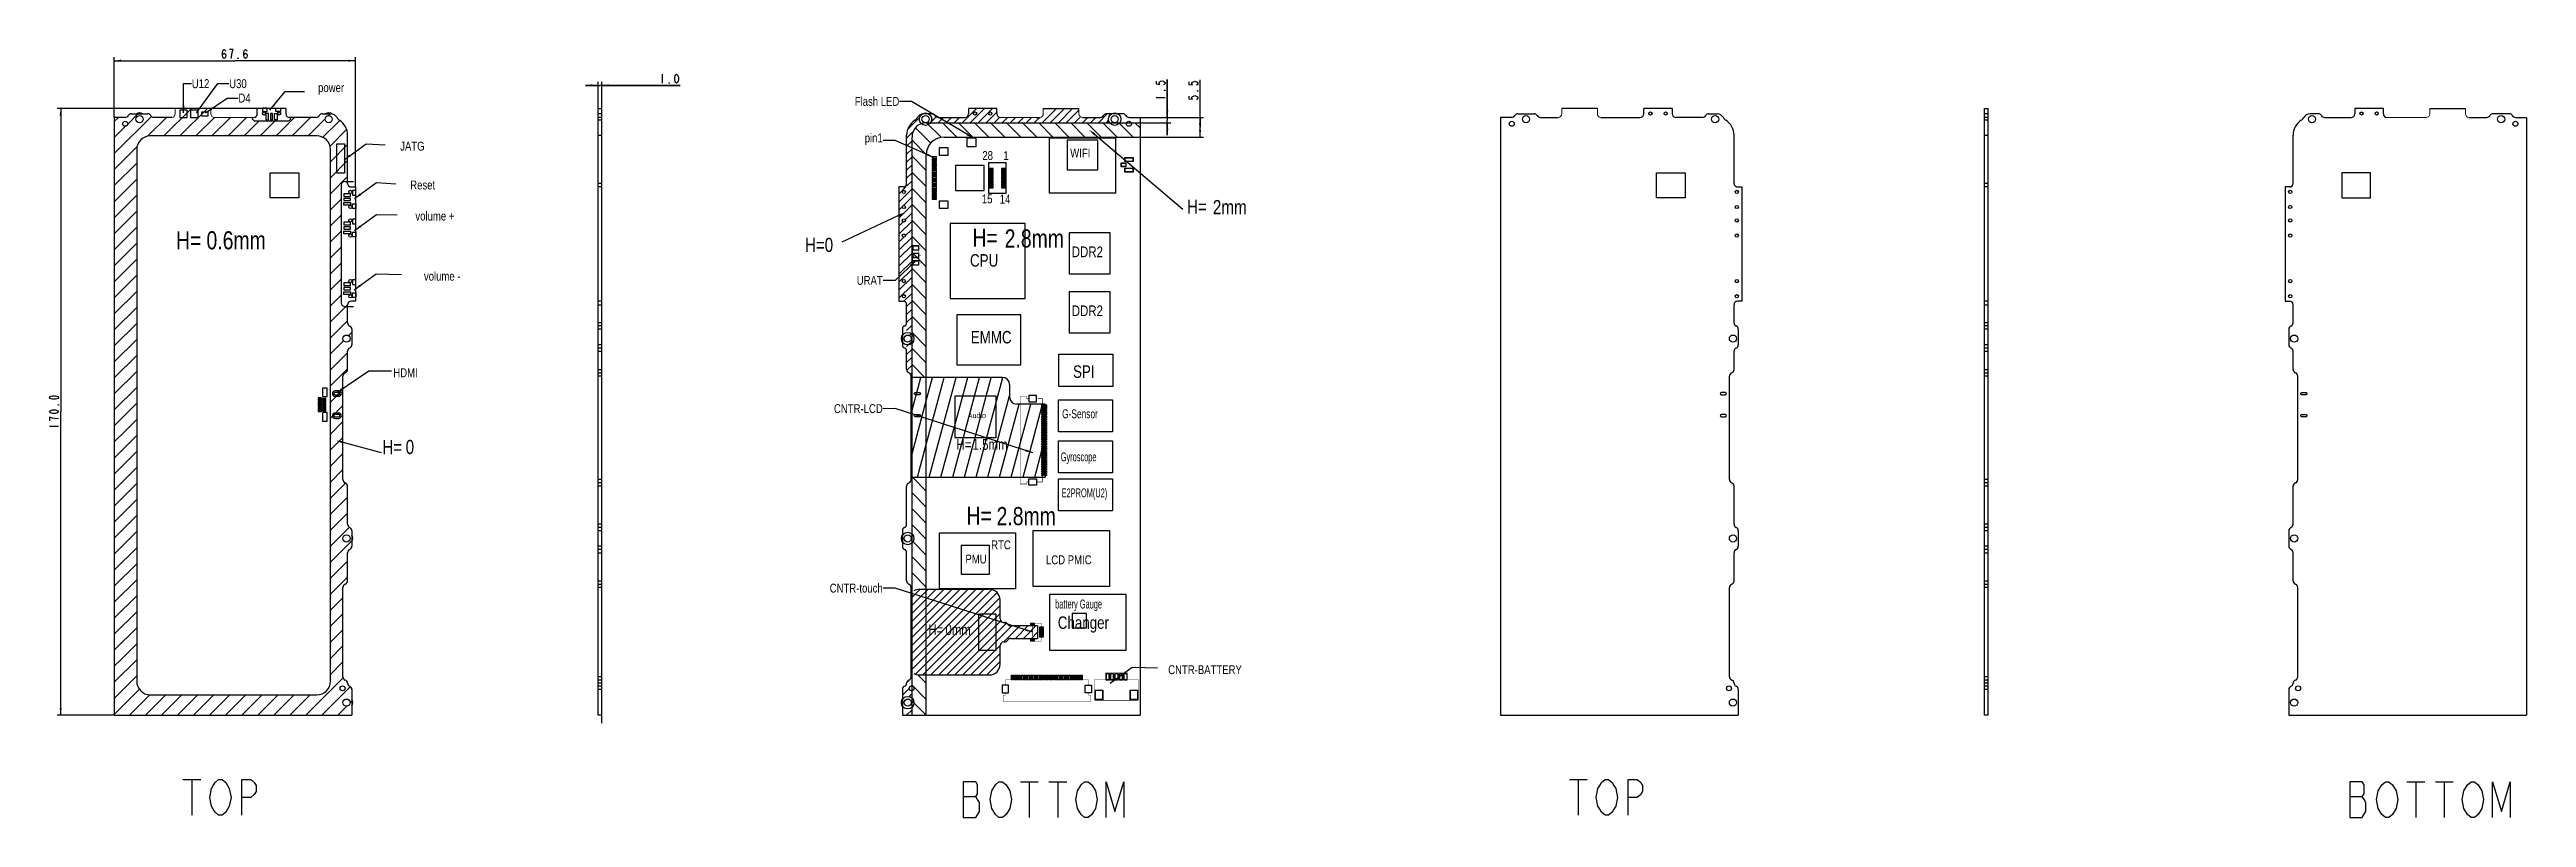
# Model space of a CAD drawing. Header units: millimetres. Extents: x 106 to 800, y 154 to 369.
import ezdxf

# ---------------------------------------------------------------- set-up
doc = ezdxf.new("R2010")
doc.units = ezdxf.units.MM
doc.header["$LTSCALE"] = 32.67
doc.layers.get('0').update_dxf_attribs({"linetype": 'CONTINUOUS'})
for name, color, linetype in [('PACKAGE_GEOMETRY_SILKSCREEN_TOP', 7, 'CONTINUOUS'), ('PIN_SOLDERMASK_TOP', 8, 'CONTINUOUS'), ('PIN_TOP', 9, 'CONTINUOUS'), ('图层1', 3, 'CONTINUOUS')]:
    doc.layers.add(name, color=color, linetype=linetype)
doc.styles.get("Standard").update_dxf_attribs({"font": 'txt', "width": 0.8})
doc.dimstyles.get("Standard").update_dxf_attribs({"dimtxt": 2.5, "dimasz": 2, "dimexe": 0.18, "dimexo": 0.0625, "dimgap": 0.09, "dimtad": 1, "dimdec": 1, "dimzin": 0, "dimdsep": 46, "dimtxsty": 'Standard', "dimblk": '_FILLED', "dimblk1": '_FILLED', "dimblk2": '_FILLED', "dimcen": 0.09, "dimadec": 0, "dimazin": 0, "dimtol": 1, "dimtp": 0.1, "dimtm": 0.1, "dimtfac": 1, "dimtdec": 1, "dimtofl": 0, "dimtmove": 0, "dimatfit": 3, "dimldrblk": '_FILLED', "dimfxl": 0, "dimtolj": 1, "dimtzin": 0, "dimarcsym": 0})

msp = doc.modelspace()

# ---------------------------------------------------------------- texts
at = {"width": 0.8}
for s, height, p in [('H=', 5.08, (141.63, 313.02)), ('0.6mm', 5.08, (150.18, 313.02)), ('H=', 5.08, (364.84, 313.73)), ('2.8mm', 5.08, (373.87, 313.53)), ('H=', 3, (360.36, 256.84)), ('1.5mm', 3, (364.88, 256.84)), ('H=', 5.08, (363.18, 235.84)), ('2.8mm', 5.08, (371.6, 235.72)), ('H=', 3, (352.47, 204.95)), ('0mm', 3, (357.27, 204.92))]:
    msp.add_text(s, height=height, dxfattribs=at).set_placement(p)
at = {"layer": 'PACKAGE_GEOMETRY_SILKSCREEN_TOP', "width": 0.55}
for s, p in [('2', (350.4, 313.28)), ('1', (350.4, 311.23)), ('3', (350.4, 309.08))]:
    msp.add_text(s, height=0.508, rotation=90, dxfattribs=at).set_placement(p)
at = {"layer": '图层1', "width": 0.8}
for s, height, p in [('H=', 4, (424.96, 322.98)), ('2mm', 4, (432.22, 322.85)), ('H=0', 3.969, (317.89, 312.28)), ('H=', 3.969, (199.49, 255.61)), ('0', 3.97, (206.01, 255.64))]:
    msp.add_text(s, height=height, dxfattribs=at).set_placement(p)
at = {"layer": '图层1', "char_height": 2.5}
for s, insert, attachment_point in [('U12', (146.06, 360.7), 1), ('U30', (156.54, 360.7), 1), ('D4', (159.13, 356.66), 1), ('\\A1;power', (188.74, 356.34), 9), ('\\A1;Flash LED', (344.34, 353.2), 9), ('\\A1;JATG', (211.3, 340.66), 9), ('\\A1;pin1', (339.7, 342.24), 9), ('\\A1;28', (370.59, 338.03), 9), ('\\A1;1', (374.99, 338.03), 9), ('\\A1;Reset', (214.26, 329.77), 9), ('\\A1;15', (370.45, 325.88), 9), ('\\A1;14', (375.45, 325.83), 9), ('\\A1; volume +', (219.65, 321.06), 9), ('\\A1;volume -', (221.37, 304.21), 9), ('\\A1;URAT', (339.7, 303.04), 9), ('\\A1;HDMI', (209.36, 277.19), 9), ('\\A1;CNTR-LCD', (339.7, 267.09), 9), ('\\A1;CNTR-touch', (339.7, 216.8), 9), ('\\A1;CNTR-BATTERY', (440.34, 193.94), 9)]:
    msp.add_mtext(s, dxfattribs=dict(at, insert=insert, attachment_point=attachment_point))
at = {"layer": '图层1', "attachment_point": 1}
for s, insert, char_height, width in [('WIFI', (392.23, 341.27), 2.5, 8.2029), ('DDR2', (392.67, 313.82), 3, 13.6244), ('CPU', (364.16, 311.67), 3.5, 13.6244), ('DDR2', (392.67, 297.3), 3, 13.6244), ('EMMC', (364.37, 290.15), 3.5, 13.6244), ('SPI', (393.03, 280.51), 3.5, 10.3137), ('Audio', (363.5, 267.22), 1.5, 6.7537), ('{\\W0.7;G-Sensor}', (389.97, 268.17), 2.5, 13.6244), ('{\\W0.6;Gyroscope}', (389.6, 256.11), 2.5, 13.6244), ('{\\W0.6;E2PROM(U2)}', (389.84, 246.02), 2.5, 13.6244), ('RTC', (370.08, 231.44), 2.5, 6.1692), ('PMU', (362.87, 227.49), 2.5, 13.6244), ('LCD PMIC', (385.45, 227.26), 2.5, 15.7141), ('{\\W0.6;battery Gauge}', (388.02, 214.87), 2.5, 21.3574), ('Changer', (388.75, 210.15), 3.5, 13.6244)]:
    msp.add_mtext(s, dxfattribs=dict(at, insert=insert, char_height=char_height, width=width))

# ---------------------------------------------------------------- blocks, each defined once
blk = doc.blocks.new('_FILLED')
at = {"color": 0, "linetype": 'ByBlock'}
blk.add_solid([(0, 0), (-1, 0.15), (-1, -0.15)], dxfattribs=at)

# ---------------------------------------------------------------- linework, layer by layer
for p, q in [((124.32, 339.85), (134.74, 350.27)), ((124.32, 348.83), (125.49, 350)), ((124.32, 344.34), (127.48, 347.5)), ((128.12, 348.14), (130.98, 351)), ((133.69, 344.72), (138.96, 350)), ((140.42, 350), (135.42, 350)), ((138.25, 344.8), (145.95, 352.5)), ((151.42, 352.5), (141.42, 352.5)), ((142.74, 344.8), (150.44, 352.5)), ((147.23, 344.8), (152.43, 350)), ((151.72, 344.8), (156.92, 350)), ((156.21, 344.8), (161.41, 350)), ((160.7, 344.8), (164.9, 349)), ((165.19, 344.8), (169.39, 349)), ((169.68, 344.8), (174.88, 350)), ((174.17, 344.8), (179.37, 350)), ((178.66, 344.8), (183.43, 349.56)), ((182.77, 344.42), (187.51, 349.15)), ((184.36, 350.49), (184.86, 351)), ((346.71, 346.71), (349.69, 349.69)), ((353.16, 342.81), (348.87, 347.1)), ((356.04, 344.42), (351.96, 348.5)), ((352.99, 348.5), (354.49, 350)), ((355.23, 348.5), (356.73, 350)), ((360.46, 344.5), (356.46, 348.5)), ((357.48, 348.5), (358.98, 350)), ((359.72, 348.5), (361.22, 350)), ((364.95, 344.5), (360.95, 348.5)), ((361.97, 348.5), (363.47, 350)), ((363.47, 350), (365.97, 352.5)), ((364.21, 348.5), (368.21, 352.5)), ((369.44, 344.5), (365.44, 348.5)), ((366.46, 348.5), (370.46, 352.5)), ((368.7, 348.5), (371.73, 351.52)), ((373.93, 344.5), (369.93, 348.5)), ((370.95, 348.5), (372.47, 350.02)), ((373.19, 348.5), (374.69, 350)), ((378.42, 344.5), (374.42, 348.5)), ((375.44, 348.5), (376.94, 350)), ((377.68, 348.5), (379.18, 350)), ((382.91, 344.5), (378.91, 348.5)), ((379.93, 348.5), (381.43, 350)), ((382.17, 348.5), (383.67, 350)), ((382.8, 350), (383.8, 350)), ((387.4, 344.5), (383.4, 348.5)), ((384.42, 348.5), (388.42, 352.5)), ((384.7, 352.5), (394.7, 352.5)), ((386.66, 348.5), (390.66, 352.5)), ((391.89, 344.5), (387.89, 348.5)), ((388.91, 348.5), (392.91, 352.5)), ((391.15, 348.5), (394.7, 352.05)), ((396.38, 344.5), (392.38, 348.5)), ((393.4, 348.5), (394.9, 350)), ((395.64, 348.5), (397.14, 350)), ((395.7, 350), (400.7, 350)), ((400.87, 344.5), (396.87, 348.5)), ((397.89, 348.5), (399.39, 350)), ((400.13, 348.5), (402.63, 351)), ((405.36, 344.5), (401.36, 348.5)), ((402.38, 348.5), (403, 349.11)), ((404.62, 348.5), (404.62, 348.5)), ((409.85, 344.5), (405.85, 348.5)), ((411.8, 347.03), (410.34, 348.5)), ((523.97, 350), (528.97, 350)), ((539.97, 352.5), (529.97, 352.5)), ((540.97, 350), (551.97, 350)), ((773.25, 352.5), (783.25, 352.5)), ((784.25, 350), (789.25, 350)), ((124.32, 335.36), (130.7, 341.73)), ((184.8, 341.96), (189.46, 346.61)), ((184.92, 337.59), (189.72, 342.39)), ((346.4, 344.16), (348.17, 345.92)), ((346.4, 341.91), (347.9, 343.41)), ((346.4, 339.67), (347.9, 341.17)), ((351.91, 339.57), (347.9, 343.58)), ((124.32, 330.87), (130.62, 337.17)), ((184.92, 333.1), (189.72, 337.9)), ((184.92, 328.61), (189.72, 333.41)), ((346.4, 337.42), (347.9, 338.92)), ((346.4, 335.18), (347.9, 336.68)), ((346.4, 332.93), (347.9, 334.43)), ((351.9, 335.09), (347.9, 339.09)), ((351.9, 330.6), (347.9, 334.6)), ((124.32, 326.38), (130.62, 332.68)), ((124.32, 321.89), (130.62, 328.19)), ((184.92, 324.12), (187.92, 327.12)), ((344.2, 328.49), (346.21, 330.5)), ((344.2, 326.24), (347.9, 329.94)), ((345.51, 325.31), (347.9, 327.7)), ((346.4, 330.69), (347.9, 332.19)), ((351.9, 326.1), (347.9, 330.1)), ((124.32, 317.4), (130.62, 323.7)), ((184.92, 319.63), (187.92, 322.63)), ((344.2, 321.75), (347.9, 325.45)), ((344.2, 324), (345.18, 324.97)), ((344.2, 317.26), (347.9, 320.96)), ((344.2, 319.51), (345.41, 320.72)), ((346.02, 321.32), (347.9, 323.21)), ((351.9, 321.61), (347.9, 325.61)), ((351.9, 317.12), (347.9, 321.12)), ((124.32, 312.91), (130.62, 319.21)), ((124.32, 308.42), (130.62, 314.72)), ((184.92, 315.14), (187.92, 318.14)), ((184.92, 310.65), (187.92, 313.65)), ((344.2, 312.77), (347.9, 316.47)), ((344.2, 315.02), (345.61, 316.42)), ((344.2, 310.53), (347.9, 314.23)), ((346.06, 316.88), (347.9, 318.72)), ((351.9, 312.63), (347.9, 316.63)), ((124.32, 303.93), (130.62, 310.23)), ((124.32, 299.44), (130.62, 305.74)), ((184.92, 306.16), (187.92, 309.16)), ((344.2, 308.28), (347.9, 311.98)), ((344.2, 306.04), (347.9, 309.74)), ((344.2, 303.79), (347.9, 307.49)), ((351.9, 308.14), (347.9, 312.14)), ((351.9, 303.65), (347.9, 307.65)), ((124.32, 294.95), (130.62, 301.25)), ((184.92, 301.67), (187.92, 304.67)), ((184.92, 297.18), (187.92, 300.18)), ((344.2, 301.55), (347.9, 305.25)), ((344.2, 299.3), (347.9, 303)), ((345.64, 298.5), (347.9, 300.76)), ((346.4, 297.01), (347.9, 298.51)), ((351.9, 299.16), (347.9, 303.16)), ((351.9, 294.67), (347.9, 298.67)), ((124.32, 290.46), (130.62, 296.76)), ((124.32, 285.97), (130.62, 292.27)), ((184.92, 292.69), (189.23, 297)), ((184.92, 288.2), (189.72, 293)), ((189.23, 297), (189.72, 297.49)), ((346.4, 294.77), (347.9, 296.27)), ((346.4, 292.52), (347.9, 294.02)), ((346.4, 290.28), (347.9, 291.78)), ((351.9, 290.18), (347.9, 294.18)), ((124.32, 281.48), (130.62, 287.78)), ((184.92, 283.71), (188.62, 287.4)), ((190.02, 288.8), (190.92, 289.71)), ((346.4, 285.79), (347.9, 287.29)), ((346.4, 283.54), (347.9, 285.04)), ((347.22, 288.85), (347.9, 289.53)), ((351.9, 285.69), (347.9, 289.69)), ((351.9, 281.2), (347.9, 285.2)), ((124.32, 276.99), (130.62, 283.29)), ((124.32, 272.5), (130.62, 278.8)), ((184.92, 279.22), (189.72, 284.02)), ((184.92, 274.73), (189.72, 279.53)), ((346.4, 281.3), (347.9, 282.8)), ((346.4, 279.05), (347.9, 280.55)), ((347.7, 278.11), (347.9, 278.31)), ((351.48, 277.14), (347.9, 280.71)), ((124.32, 268.01), (130.62, 274.31)), ((184.92, 270.23), (188.42, 273.74)), ((347.7, 275.86), (347.9, 276.06)), ((347.7, 273.62), (347.9, 273.82)), ((347.7, 271.37), (347.9, 271.57)), ((347.9, 267.95), (350.37, 277.14)), ((351.9, 270.61), (353.65, 277.14)), ((351.9, 258.34), (356.94, 277.14)), ((352.72, 249.14), (360.23, 277.14)), ((356.01, 249.14), (363.51, 277.14)), ((359.3, 249.14), (366.8, 277.14)), ((362.59, 249.14), (370.09, 277.14)), ((365.87, 249.14), (373.37, 277.13)), ((369.16, 249.14), (375.26, 271.92)), ((124.32, 263.52), (130.68, 269.87)), ((127.44, 262.14), (130.62, 265.33)), ((184.92, 265.75), (188.42, 269.25)), ((184.92, 261.26), (188.42, 264.76)), ((347.7, 269.13), (347.9, 269.33)), ((347.7, 266.88), (347.9, 267.08)), ((347.7, 264.64), (347.9, 264.84)), ((347.9, 255.68), (351.9, 270.61)), ((372.45, 249.14), (377.94, 269.64)), ((375.73, 249.14), (381.23, 269.64)), ((379.02, 249.14), (384.3, 268.85)), ((384.32, 268.9), (384.37, 269.1)), ((384.45, 269.4), (384.51, 269.64)), ((385.58, 266.6), (385.6, 266.62)), ((124.32, 259.03), (127.44, 262.14)), ((124.32, 254.54), (130.62, 260.84)), ((184.76, 256.6), (188.42, 260.27)), ((347.7, 262.39), (347.9, 262.59)), ((347.7, 260.15), (347.9, 260.35)), ((347.7, 257.9), (347.9, 258.1)), ((349.44, 249.14), (351.9, 258.34)), ((384.3, 258.58), (384.32, 258.6)), ((384.39, 256.9), (384.44, 257.1)), ((384.52, 257.4), (384.57, 257.6)), ((384.65, 257.9), (384.71, 258.1)), ((384.79, 258.4), (384.84, 258.6)), ((384.92, 258.9), (384.98, 259.1)), ((385.06, 259.4), (385.11, 259.6)), ((385.19, 259.9), (385.24, 260.1)), ((124.32, 250.05), (130.75, 256.48)), ((124.32, 245.56), (130.62, 251.86)), ((184.92, 252.28), (188.42, 255.78)), ((184.92, 247.79), (188.42, 251.29)), ((347.7, 255.66), (347.9, 255.86)), ((347.7, 253.41), (347.9, 253.61)), ((347.7, 251.17), (347.9, 251.37)), ((382.31, 249.14), (384.31, 256.6)), ((384.3, 254.09), (384.31, 254.1)), ((124.32, 241.07), (130.62, 247.37)), ((184.92, 243.3), (189.15, 247.53)), ((184.92, 238.81), (189.72, 243.61)), ((351.9, 240.79), (347.9, 244.79)), ((351.9, 245.28), (348.05, 249.14)), ((124.32, 236.58), (130.62, 242.88)), ((124.32, 232.09), (130.62, 238.39)), ((184.92, 234.32), (189.72, 239.12)), ((351.9, 236.3), (347.9, 240.3)), ((124.32, 227.6), (130.62, 233.9)), ((124.32, 223.11), (130.62, 229.41)), ((184.92, 229.83), (190.23, 235.13)), ((184.92, 225.34), (190.92, 231.34)), ((351.9, 231.81), (347.9, 235.81)), ((351.9, 227.32), (347.9, 231.32)), ((124.32, 218.62), (130.62, 224.92)), ((184.92, 220.85), (189.72, 225.65)), ((351.9, 222.83), (347.9, 226.83)), ((351.9, 218.34), (347.9, 222.34)), ((124.32, 214.13), (130.62, 220.43)), ((124.32, 209.64), (130.62, 215.94)), ((184.92, 216.36), (189.72, 221.16)), ((184.92, 211.87), (188.42, 215.37)), ((347.7, 217.49), (347.95, 217.74)), ((347.7, 215.25), (350.19, 217.74)), ((347.7, 213), (352.44, 217.74)), ((347.7, 210.76), (354.68, 217.74)), ((347.7, 208.51), (356.93, 217.74)), ((347.7, 206.27), (359.17, 217.74)), ((347.7, 204.02), (361.42, 217.74)), ((347.7, 201.78), (363.66, 217.74)), ((347.7, 199.53), (365.91, 217.74)), ((347.7, 197.29), (368.15, 217.74)), ((347.7, 195.04), (370.31, 217.65)), ((348.02, 217.74), (347.9, 217.85)), ((348.84, 193.93), (371.75, 216.84)), ((350.89, 193.74), (372.53, 215.38)), ((124.32, 205.15), (130.62, 211.45)), ((184.92, 207.38), (188.42, 210.88)), ((353.13, 193.74), (372.6, 213.2)), ((355.38, 193.74), (372.6, 210.96)), ((357.62, 193.74), (372.79, 208.9)), ((359.87, 193.74), (374.44, 208.31)), ((124.32, 200.66), (130.62, 206.96)), ((126.13, 197.97), (130.62, 202.47)), ((184.92, 202.89), (188.42, 206.39)), ((184.92, 198.4), (188.42, 201.9)), ((362.11, 193.74), (375.86, 207.49)), ((364.36, 193.74), (372.6, 201.98)), ((373.61, 202.99), (378.11, 207.49)), ((376.86, 203.99), (380.36, 207.49)), ((379.1, 203.99), (382.6, 207.49)), ((381.35, 203.99), (383.06, 205.7)), ((124.32, 191.68), (130.62, 197.98)), ((124.32, 196.17), (126.13, 197.97)), ((184.92, 193.9), (188.42, 197.4)), ((366.61, 193.74), (372.6, 199.73)), ((368.85, 193.74), (372.6, 197.49)), ((124.32, 187.19), (130.62, 193.49)), ((124.32, 182.7), (131.37, 189.74)), ((128.61, 182.5), (134.32, 188.2)), ((133.1, 182.5), (138.8, 188.2)), ((137.59, 182.5), (143.29, 188.2)), ((142.08, 182.5), (147.78, 188.2)), ((146.57, 182.5), (152.27, 188.2)), ((151.06, 182.5), (156.76, 188.2)), ((155.55, 182.5), (161.25, 188.2)), ((160.04, 182.5), (165.74, 188.2)), ((164.53, 182.5), (170.23, 188.2)), ((169.02, 182.5), (174.72, 188.2)), ((173.51, 182.5), (179.21, 188.2)), ((178, 182.5), (188.46, 192.95)), ((182.5, 182.5), (190.49, 190.49)), ((345.2, 188.05), (347.11, 189.95)), ((346.4, 191.5), (347.14, 192.24)), ((347.1, 187.7), (347.9, 188.5)), ((347.7, 192.8), (347.9, 193)), ((347.85, 190.69), (347.9, 190.75)), ((351.9, 186.91), (347.9, 190.91)), ((351.9, 191.4), (349.57, 193.74)), ((186.99, 182.5), (189.49, 185)), ((190.42, 185.93), (190.92, 186.43)), ((346.4, 182.51), (347.9, 184.01)), ((351.83, 182.5), (347.9, 186.42))]:
    msp.add_line(p, q)
at = {"color": 7, "linetype": 'Continuous'}
for p, q in [((124.32, 350), (124.32, 182.5)), ((127.42, 350), (124.32, 350)), ((129.16, 351), (133.69, 351)), ((164.42, 351), (164.42, 352.5)), ((172.42, 352.5), (164.42, 352.5)), ((172.42, 352.5), (172.42, 351)), ((180.92, 350), (173.42, 350)), ((182.66, 351), (184.99, 351)), ((259.93, 182.5), (259.93, 352.5)), ((259.93, 352.5), (260.93, 352.5)), ((260.93, 351), (259.93, 351)), ((260.93, 349.94), (259.93, 349.94)), ((260.93, 349.2), (259.93, 349.2)), ((260.93, 182.5), (260.93, 352.5)), ((353.47, 351), (351.14, 351)), ((355.2, 350), (362.7, 350)), ((363.7, 352.5), (363.7, 351)), ((371.7, 352.5), (363.7, 352.5)), ((371.7, 351), (371.7, 352.5)), ((406.97, 351), (402.44, 351)), ((408.7, 350), (411.8, 350)), ((411.8, 350), (411.8, 182.5)), ((512.87, 350), (512.87, 182.5)), ((515.97, 350), (512.87, 350)), ((517.71, 351), (522.24, 351)), ((552.97, 351), (552.97, 352.5)), ((560.97, 352.5), (552.97, 352.5)), ((560.97, 352.5), (560.97, 351)), ((569.47, 350), (561.97, 350)), ((571.21, 351), (573.54, 351)), ((648.48, 182.5), (648.48, 352.5)), ((648.48, 352.5), (649.48, 352.5)), ((649.48, 351), (648.48, 351)), ((649.48, 349.94), (648.48, 349.94)), ((649.48, 349.2), (648.48, 349.2)), ((649.48, 182.5), (649.48, 352.5)), ((742.02, 351), (739.69, 351)), ((743.75, 350), (751.25, 350)), ((752.25, 352.5), (752.25, 351)), ((760.25, 352.5), (752.25, 352.5)), ((760.25, 351), (760.25, 352.5)), ((795.52, 351), (790.99, 351)), ((797.25, 350), (800.35, 350)), ((800.35, 350), (800.35, 182.5)), ((189.72, 331.5), (189.72, 345)), ((259.93, 345), (260.93, 345)), ((346.4, 331.5), (346.4, 345)), ((578.27, 331.5), (578.27, 345)), ((648.48, 345), (649.48, 345)), ((734.95, 331.5), (734.95, 345)), ((168.02, 327.5), (168.02, 334.5)), ((168.02, 334.5), (176.02, 334.5)), ((176.02, 334.5), (176.02, 327.5)), ((360.1, 336.5), (360.1, 329.5)), ((368.1, 336.5), (360.1, 336.5)), ((368.1, 329.5), (368.1, 336.5)), ((556.57, 327.5), (556.57, 334.5)), ((556.57, 334.5), (564.57, 334.5)), ((564.57, 334.5), (564.57, 327.5)), ((748.65, 334.5), (748.65, 327.5)), ((756.65, 334.5), (748.65, 334.5)), ((756.65, 327.5), (756.65, 334.5)), ((176.02, 327.5), (168.02, 327.5)), ((190.72, 330.5), (191.92, 330.5)), ((191.92, 330.5), (191.92, 298.5)), ((260.93, 331.5), (259.93, 331.5)), ((260.93, 330.5), (259.93, 330.5)), ((344.2, 330.5), (344.2, 298.5)), ((345.4, 330.5), (344.2, 330.5)), ((360.1, 329.5), (368.1, 329.5)), ((564.57, 327.5), (556.57, 327.5)), ((579.27, 330.5), (580.47, 330.5)), ((580.47, 330.5), (580.47, 298.5)), ((649.48, 331.5), (648.48, 331.5)), ((649.48, 330.5), (648.48, 330.5)), ((732.75, 330.5), (732.75, 298.5)), ((733.95, 330.5), (732.75, 330.5)), ((748.65, 327.5), (756.65, 327.5)), ((191.92, 298.5), (190.72, 298.5)), ((260.93, 298.5), (259.93, 298.5)), ((344.2, 298.5), (345.4, 298.5)), ((580.47, 298.5), (579.27, 298.5)), ((649.48, 298.5), (648.48, 298.5)), ((732.75, 298.5), (733.95, 298.5)), ((189.72, 292.45), (189.72, 297.5)), ((259.93, 297.5), (260.93, 297.5)), ((260.93, 292.45), (259.93, 292.45)), ((346.4, 292.45), (346.4, 297.5)), ((578.27, 292.45), (578.27, 297.5)), ((648.48, 297.5), (649.48, 297.5)), ((649.48, 292.45), (648.48, 292.45)), ((734.95, 292.45), (734.95, 297.5)), ((190.92, 290.62), (190.92, 286.29)), ((260.93, 291.54), (259.93, 291.54)), ((260.93, 290.62), (259.93, 290.62)), ((260.93, 286.29), (259.93, 286.29)), ((260.93, 285.37), (259.93, 285.37)), ((345.2, 290.62), (345.2, 286.29)), ((579.47, 290.62), (579.47, 286.29)), ((649.48, 291.54), (648.48, 291.54)), ((649.48, 290.62), (648.48, 290.62)), ((649.48, 286.29), (648.48, 286.29)), ((649.48, 285.37), (648.48, 285.37)), ((733.75, 290.62), (733.75, 286.29)), ((189.72, 279.37), (189.72, 284.45)), ((259.93, 284.45), (260.93, 284.45)), ((259.93, 279.37), (260.93, 279.37)), ((259.93, 278.43), (260.93, 278.43)), ((346.4, 279.37), (346.4, 284.45)), ((578.27, 279.37), (578.27, 284.45)), ((648.48, 284.45), (649.48, 284.45)), ((648.48, 279.37), (649.48, 279.37)), ((648.48, 278.43), (649.48, 278.43)), ((734.95, 279.37), (734.95, 284.45)), ((188.42, 248.5), (188.42, 277.5)), ((260.93, 277.5), (259.93, 277.5)), ((347.7, 248.5), (347.7, 277.5)), ((576.97, 248.5), (576.97, 277.5)), ((649.48, 277.5), (648.48, 277.5)), ((736.25, 248.5), (736.25, 277.5)), ((189.72, 236), (189.72, 246.62)), ((260.93, 248.5), (259.93, 248.5)), ((260.93, 247.56), (259.93, 247.56)), ((260.93, 246.62), (259.93, 246.62)), ((346.4, 236), (346.4, 246.62)), ((578.27, 236), (578.27, 246.62)), ((649.48, 248.5), (648.48, 248.5)), ((649.48, 247.56), (648.48, 247.56)), ((649.48, 246.62), (648.48, 246.62)), ((734.95, 236), (734.95, 246.62)), ((190.92, 234.16), (190.92, 229.83)), ((260.93, 236), (259.93, 236)), ((260.93, 235.08), (259.93, 235.08)), ((260.93, 234.16), (259.93, 234.16)), ((260.93, 229.83), (259.93, 229.83)), ((345.2, 234.16), (345.2, 229.83)), ((579.47, 234.16), (579.47, 229.83)), ((649.48, 236), (648.48, 236)), ((649.48, 235.08), (648.48, 235.08)), ((649.48, 234.16), (648.48, 234.16)), ((649.48, 229.83), (648.48, 229.83)), ((733.75, 234.16), (733.75, 229.83)), ((189.72, 220.11), (189.72, 228)), ((260.93, 228.91), (259.93, 228.91)), ((259.93, 228), (260.93, 228)), ((346.4, 220.11), (346.4, 228)), ((578.27, 220.11), (578.27, 228)), ((649.48, 228.91), (648.48, 228.91)), ((648.48, 228), (649.48, 228)), ((734.95, 220.11), (734.95, 228)), ((188.42, 193.24), (188.42, 218.24)), ((259.93, 220.11), (260.93, 220.11)), ((259.93, 219.17), (260.93, 219.17)), ((260.93, 218.24), (259.93, 218.24)), ((347.7, 193.24), (347.7, 218.24)), ((576.97, 193.24), (576.97, 218.24)), ((648.48, 220.11), (649.48, 220.11)), ((648.48, 219.17), (649.48, 219.17)), ((649.48, 218.24), (648.48, 218.24)), ((736.25, 193.24), (736.25, 218.24)), ((190.92, 189.66), (190.92, 182.5)), ((260.93, 193.24), (259.93, 193.24)), ((260.93, 192.3), (259.93, 192.3)), ((260.93, 191.43), (259.93, 191.43)), ((260.93, 190.58), (259.93, 190.58)), ((260.93, 189.66), (259.93, 189.66)), ((345.2, 189.66), (345.2, 182.5)), ((579.47, 189.66), (579.47, 182.5)), ((649.48, 193.24), (648.48, 193.24)), ((649.48, 192.3), (648.48, 192.3)), ((649.48, 191.43), (648.48, 191.43)), ((649.48, 190.58), (648.48, 190.58)), ((649.48, 189.66), (648.48, 189.66)), ((733.75, 189.66), (733.75, 182.5)), ((124.32, 182.5), (190.92, 182.5)), ((260.93, 182.5), (259.93, 182.5)), ((345.2, 182.5), (411.8, 182.5)), ((512.87, 182.5), (579.47, 182.5)), ((649.48, 182.5), (648.48, 182.5)), ((733.75, 182.5), (800.35, 182.5))]:
    msp.add_line(p, q, dxfattribs=at)
at = {"color": 7, "linetype": 'Continuous', "lineweight": 0}
for p, q in [((141.42, 351), (141.42, 352.5)), ((151.42, 352.5), (151.42, 351)), ((163.42, 350), (152.42, 350)), ((164.42, 351), (164.42, 352.5)), ((172.42, 352.5), (164.42, 352.5)), ((172.42, 352.5), (172.42, 351)), ((363.7, 352.5), (363.7, 351)), ((363.7, 352.5), (371.7, 352.5)), ((371.7, 351), (371.7, 352.5)), ((372.7, 350), (383.7, 350)), ((384.7, 352.5), (384.7, 351)), ((394.7, 351), (394.7, 352.5)), ((529.97, 351), (529.97, 352.5)), ((539.97, 352.5), (539.97, 351)), ((752.25, 352.5), (752.25, 351)), ((752.25, 352.5), (760.25, 352.5)), ((760.25, 351), (760.25, 352.5)), ((761.25, 350), (772.25, 350)), ((773.25, 352.5), (773.25, 351)), ((783.25, 351), (783.25, 352.5))]:
    msp.add_line(p, q, dxfattribs=at)
at = {"color": 40, "linetype": 'Continuous'}
for p, q in [((163.92, 349), (172.92, 349)), ((165.92, 352.59), (165.92, 351.69)), ((167.22, 352.59), (165.92, 352.59)), ((165.92, 351.69), (167.22, 351.69)), ((166.82, 351.09), (166.82, 349.29)), ((167.57, 351.09), (166.82, 351.09)), ((166.82, 349.29), (167.57, 349.29)), ((167.22, 351.69), (167.22, 352.59)), ((167.57, 349.29), (167.57, 351.09)), ((168.12, 351.09), (168.12, 349.29)), ((168.72, 351.09), (168.12, 351.09)), ((168.12, 349.29), (168.72, 349.29)), ((168.72, 349.29), (168.72, 351.09)), ((169.27, 349.29), (169.27, 351.09)), ((169.27, 351.09), (170.02, 351.09)), ((170.02, 349.29), (169.27, 349.29)), ((169.62, 351.69), (169.62, 352.59)), ((169.62, 352.59), (170.92, 352.59)), ((170.92, 351.69), (169.62, 351.69)), ((170.02, 351.09), (170.02, 349.29)), ((170.92, 352.59), (170.92, 351.69)), ((259.93, 352.59), (259.93, 352.5)), ((351.9, 348.5), (413.05, 348.5)), ((130.62, 341), (130.62, 270.5)), ((181.12, 344.8), (134.42, 344.8)), ((184.92, 270.5), (184.92, 341)), ((347.9, 182.5), (347.9, 344.5)), ((356.9, 344.5), (413.05, 344.5)), ((351.9, 182.5), (351.9, 339.5)), ((187.92, 331), (187.92, 298)), ((188.71, 328.6), (188.71, 327.85)), ((190.51, 328.6), (188.71, 328.6)), ((188.71, 327.85), (190.51, 327.85)), ((188.71, 327.3), (188.71, 326.7)), ((190.51, 327.3), (188.71, 327.3)), ((188.71, 326.7), (190.51, 326.7)), ((188.92, 332), (191.42, 332)), ((190.51, 327.85), (190.51, 328.6)), ((190.51, 326.7), (190.51, 327.3)), ((191.11, 329.5), (191.11, 328.2)), ((192.01, 329.5), (191.11, 329.5)), ((191.11, 328.2), (192.01, 328.2)), ((192.01, 328.2), (192.01, 329.5)), ((188.71, 325.4), (188.71, 326.15)), ((188.71, 326.15), (190.51, 326.15)), ((190.51, 325.4), (188.71, 325.4)), ((188.71, 320.6), (188.71, 319.85)), ((190.51, 320.6), (188.71, 320.6)), ((188.71, 319.85), (190.51, 319.85)), ((190.51, 326.15), (190.51, 325.4)), ((190.51, 319.85), (190.51, 320.6)), ((191.11, 324.5), (191.11, 325.8)), ((191.11, 325.8), (192.01, 325.8)), ((192.01, 324.5), (191.11, 324.5)), ((191.11, 321.5), (191.11, 320.2)), ((192.01, 321.5), (191.11, 321.5)), ((191.11, 320.2), (192.01, 320.2)), ((192.01, 325.8), (192.01, 324.5)), ((192.01, 320.2), (192.01, 321.5)), ((188.71, 319.3), (188.71, 318.7)), ((190.51, 319.3), (188.71, 319.3)), ((188.71, 318.7), (190.51, 318.7)), ((188.71, 317.4), (188.71, 318.15)), ((188.71, 318.15), (190.51, 318.15)), ((190.51, 317.4), (188.71, 317.4)), ((190.51, 318.7), (190.51, 319.3)), ((190.51, 318.15), (190.51, 317.4)), ((191.11, 316.5), (191.11, 317.8)), ((191.11, 317.8), (192.01, 317.8)), ((192.01, 316.5), (191.11, 316.5)), ((192.01, 317.8), (192.01, 316.5)), ((188.71, 303.6), (188.71, 302.85)), ((190.51, 303.6), (188.71, 303.6)), ((188.71, 302.85), (190.51, 302.85)), ((188.71, 302.3), (188.71, 301.7)), ((190.51, 302.3), (188.71, 302.3)), ((188.71, 301.7), (190.51, 301.7)), ((188.71, 300.4), (188.71, 301.15)), ((188.71, 301.15), (190.51, 301.15)), ((190.51, 300.4), (188.71, 300.4)), ((190.51, 302.85), (190.51, 303.6)), ((190.51, 301.7), (190.51, 302.3)), ((190.51, 301.15), (190.51, 300.4)), ((191.11, 304.5), (191.11, 303.2)), ((192.01, 304.5), (191.11, 304.5)), ((191.11, 303.2), (192.01, 303.2)), ((191.11, 299.5), (191.11, 300.8)), ((191.11, 300.8), (192.01, 300.8)), ((192.01, 299.5), (191.11, 299.5)), ((192.01, 303.2), (192.01, 304.5)), ((192.01, 300.8), (192.01, 299.5)), ((188.92, 297), (191.42, 297)), ((373.26, 277.14), (347.7, 277.14)), ((375.26, 275.14), (375.26, 271.64)), ((380.6, 272.05), (380.6, 270.25)), ((382.8, 272.05), (380.6, 272.05)), ((382.8, 270.25), (382.8, 272.05)), ((130.62, 270.5), (130.62, 192)), ((184.92, 192), (184.92, 270.5)), ((385.26, 269.64), (377.26, 269.64)), ((380.6, 270.25), (382.8, 270.25)), ((384.3, 269.1), (384.3, 269.4)), ((384.3, 269.4), (385.6, 269.4)), ((385.6, 269.1), (384.3, 269.1)), ((384.3, 268.6), (384.3, 268.9)), ((384.3, 268.9), (385.6, 268.9)), ((385.6, 268.6), (384.3, 268.6)), ((384.3, 268.1), (384.3, 268.4)), ((384.3, 268.4), (385.6, 268.4)), ((385.6, 268.1), (384.3, 268.1)), ((384.3, 267.6), (384.3, 267.9)), ((384.3, 267.9), (385.6, 267.9)), ((385.6, 267.6), (384.3, 267.6)), ((384.3, 267.1), (384.3, 267.4)), ((384.3, 267.4), (385.6, 267.4)), ((385.6, 267.1), (384.3, 267.1)), ((384.3, 266.9), (385.6, 266.9)), ((384.3, 266.6), (384.3, 266.9)), ((385.6, 266.6), (384.3, 266.6)), ((384.3, 266.4), (385.6, 266.4)), ((384.3, 266.1), (384.3, 266.4)), ((385.6, 266.1), (384.3, 266.1)), ((384.3, 265.9), (385.6, 265.9)), ((384.3, 265.6), (384.3, 265.9)), ((385.6, 265.6), (384.3, 265.6)), ((384.3, 265.4), (385.6, 265.4)), ((384.3, 265.1), (384.3, 265.4)), ((385.6, 265.1), (384.3, 265.1)), ((384.3, 264.9), (385.6, 264.9)), ((384.3, 264.6), (384.3, 264.9)), ((385.6, 264.6), (384.3, 264.6)), ((384.3, 264.4), (385.6, 264.4)), ((384.3, 264.1), (384.3, 264.4)), ((385.6, 264.1), (384.3, 264.1)), ((384.3, 263.9), (385.6, 263.9)), ((384.3, 263.6), (384.3, 263.9)), ((385.26, 269.64), (385.26, 249.14)), ((385.6, 269.4), (385.6, 269.1)), ((385.6, 268.9), (385.6, 268.6)), ((385.6, 268.4), (385.6, 268.1)), ((385.6, 267.9), (385.6, 267.6)), ((385.6, 267.4), (385.6, 267.1)), ((385.6, 266.9), (385.6, 266.6)), ((385.6, 266.4), (385.6, 266.1)), ((385.6, 265.9), (385.6, 265.6)), ((385.6, 265.4), (385.6, 265.1)), ((385.6, 264.9), (385.6, 264.6)), ((385.6, 264.4), (385.6, 264.1)), ((385.6, 263.9), (385.6, 263.6)), ((385.6, 263.6), (384.3, 263.6)), ((384.3, 263.4), (385.6, 263.4)), ((384.3, 263.1), (384.3, 263.4)), ((385.6, 263.1), (384.3, 263.1)), ((384.3, 262.9), (385.6, 262.9)), ((384.3, 262.6), (384.3, 262.9)), ((385.6, 262.6), (384.3, 262.6)), ((384.3, 262.4), (385.6, 262.4)), ((384.3, 262.1), (384.3, 262.4)), ((385.6, 262.1), (384.3, 262.1)), ((384.3, 261.9), (385.6, 261.9)), ((384.3, 261.6), (384.3, 261.9)), ((385.6, 261.6), (384.3, 261.6)), ((384.3, 261.4), (385.6, 261.4)), ((384.3, 261.1), (384.3, 261.4)), ((385.6, 261.1), (384.3, 261.1)), ((384.3, 260.9), (385.6, 260.9)), ((384.3, 260.6), (384.3, 260.9)), ((385.6, 260.6), (384.3, 260.6)), ((384.3, 260.4), (385.6, 260.4)), ((384.3, 260.1), (384.3, 260.4)), ((385.6, 260.1), (384.3, 260.1)), ((384.3, 259.9), (385.6, 259.9)), ((384.3, 259.6), (384.3, 259.9)), ((385.6, 259.6), (384.3, 259.6)), ((384.3, 259.4), (385.6, 259.4)), ((384.3, 259.1), (384.3, 259.4)), ((385.6, 259.1), (384.3, 259.1)), ((384.3, 258.9), (385.6, 258.9)), ((384.3, 258.6), (384.3, 258.9)), ((385.6, 258.6), (384.3, 258.6)), ((384.3, 258.4), (385.6, 258.4)), ((384.3, 258.1), (384.3, 258.4)), ((385.6, 258.1), (384.3, 258.1)), ((384.3, 257.9), (385.6, 257.9)), ((384.3, 257.6), (384.3, 257.9)), ((385.6, 257.6), (384.3, 257.6)), ((384.3, 257.4), (385.6, 257.4)), ((384.3, 257.1), (384.3, 257.4)), ((385.6, 257.1), (384.3, 257.1)), ((384.3, 256.9), (385.6, 256.9)), ((384.3, 256.6), (384.3, 256.9)), ((385.6, 263.4), (385.6, 263.1)), ((385.6, 262.9), (385.6, 262.6)), ((385.6, 262.4), (385.6, 262.1)), ((385.6, 261.9), (385.6, 261.6)), ((385.6, 261.4), (385.6, 261.1)), ((385.6, 260.9), (385.6, 260.6)), ((385.6, 260.4), (385.6, 260.1)), ((385.6, 259.9), (385.6, 259.6)), ((385.6, 259.4), (385.6, 259.1)), ((385.6, 258.9), (385.6, 258.6)), ((385.6, 258.4), (385.6, 258.1)), ((385.6, 257.9), (385.6, 257.6)), ((385.6, 257.4), (385.6, 257.1)), ((385.6, 256.9), (385.6, 256.6)), ((385.6, 256.6), (384.3, 256.6)), ((384.3, 256.4), (385.6, 256.4)), ((384.3, 256.1), (384.3, 256.4)), ((385.6, 256.1), (384.3, 256.1)), ((384.3, 255.9), (385.6, 255.9)), ((384.3, 255.6), (384.3, 255.9)), ((385.6, 255.6), (384.3, 255.6)), ((384.3, 255.4), (385.6, 255.4)), ((384.3, 255.1), (384.3, 255.4)), ((385.6, 255.1), (384.3, 255.1)), ((384.3, 254.9), (385.6, 254.9)), ((384.3, 254.6), (384.3, 254.9)), ((385.6, 254.6), (384.3, 254.6)), ((384.3, 254.4), (385.6, 254.4)), ((384.3, 254.1), (384.3, 254.4)), ((385.6, 254.1), (384.3, 254.1)), ((384.3, 253.9), (385.6, 253.9)), ((384.3, 253.6), (384.3, 253.9)), ((385.6, 253.6), (384.3, 253.6)), ((384.3, 253.4), (385.6, 253.4)), ((384.3, 253.1), (384.3, 253.4)), ((385.6, 253.1), (384.3, 253.1)), ((384.3, 252.9), (385.6, 252.9)), ((384.3, 252.6), (384.3, 252.9)), ((385.6, 252.6), (384.3, 252.6)), ((384.3, 252.4), (385.6, 252.4)), ((384.3, 252.1), (384.3, 252.4)), ((385.6, 252.1), (384.3, 252.1)), ((384.3, 251.9), (385.6, 251.9)), ((384.3, 251.6), (384.3, 251.9)), ((385.6, 251.6), (384.3, 251.6)), ((384.3, 251.4), (385.6, 251.4)), ((384.3, 251.1), (384.3, 251.4)), ((385.6, 251.1), (384.3, 251.1)), ((384.3, 250.9), (385.6, 250.9)), ((384.3, 250.6), (384.3, 250.9)), ((385.6, 250.6), (384.3, 250.6)), ((384.3, 250.4), (385.6, 250.4)), ((384.3, 250.1), (384.3, 250.4)), ((385.6, 250.1), (384.3, 250.1)), ((385.6, 256.4), (385.6, 256.1)), ((385.6, 255.9), (385.6, 255.6)), ((385.6, 255.4), (385.6, 255.1)), ((385.6, 254.9), (385.6, 254.6)), ((385.6, 254.4), (385.6, 254.1)), ((385.6, 253.9), (385.6, 253.6)), ((385.6, 253.4), (385.6, 253.1)), ((385.6, 252.9), (385.6, 252.6)), ((385.6, 252.4), (385.6, 252.1)), ((385.6, 251.9), (385.6, 251.6)), ((385.6, 251.4), (385.6, 251.1)), ((385.6, 250.9), (385.6, 250.6)), ((385.6, 250.4), (385.6, 250.1)), ((347.7, 249.14), (385.26, 249.14)), ((380.6, 248.75), (382.8, 248.75)), ((380.6, 246.95), (380.6, 248.75)), ((382.8, 246.95), (380.6, 246.95)), ((382.8, 248.75), (382.8, 246.95)), ((384.3, 249.9), (385.6, 249.9)), ((384.3, 249.6), (384.3, 249.9)), ((385.6, 249.6), (384.3, 249.6)), ((385.6, 249.9), (385.6, 249.6)), ((349.89, 217.74), (369.6, 217.74)), ((366.63, 210.83), (371.35, 210.83)), ((366.63, 200.61), (366.63, 210.83)), ((371.35, 210.83), (371.35, 200.61)), ((372.6, 209.49), (372.6, 214.74)), ((373.87, 208.49), (373.6, 208.49)), ((372.6, 196.74), (372.6, 201.99)), ((373.6, 202.99), (373.87, 202.99)), ((383.06, 207.49), (375.6, 207.49)), ((375.6, 203.99), (383.06, 203.99)), ((383.06, 207.49), (383.06, 203.99)), ((371.35, 200.61), (366.63, 200.61)), ((134.42, 188.2), (181.12, 188.2)), ((349.89, 193.74), (369.6, 193.74)), ((374.95, 190.9), (373.15, 190.9)), ((373.15, 190.9), (373.15, 188.7)), ((373.15, 188.7), (374.95, 188.7)), ((374.95, 188.7), (374.95, 190.9)), ((375.8, 193.7), (376.1, 193.7)), ((375.8, 192.4), (375.8, 193.7)), ((376.1, 192.4), (375.8, 192.4)), ((376.1, 193.7), (376.1, 192.4)), ((376.3, 193.7), (376.6, 193.7)), ((376.3, 192.4), (376.3, 193.7)), ((376.6, 192.4), (376.3, 192.4)), ((376.6, 193.7), (376.6, 192.4)), ((376.8, 193.7), (377.1, 193.7)), ((376.8, 192.4), (376.8, 193.7)), ((377.1, 192.4), (376.8, 192.4)), ((377.1, 193.7), (377.1, 192.4)), ((377.3, 193.7), (377.6, 193.7)), ((377.3, 192.4), (377.3, 193.7)), ((377.6, 192.4), (377.3, 192.4)), ((377.6, 193.7), (377.6, 192.4)), ((377.8, 193.7), (378.1, 193.7)), ((377.8, 192.4), (377.8, 193.7)), ((378.1, 192.4), (377.8, 192.4)), ((378.1, 193.7), (378.1, 192.4)), ((378.3, 193.7), (378.6, 193.7)), ((378.3, 192.4), (378.3, 193.7)), ((378.6, 192.4), (378.3, 192.4)), ((378.6, 193.7), (378.6, 192.4)), ((378.8, 193.7), (379.1, 193.7)), ((378.8, 192.4), (378.8, 193.7)), ((379.1, 192.4), (378.8, 192.4)), ((379.1, 193.7), (379.1, 192.4)), ((379.3, 193.7), (379.6, 193.7)), ((379.3, 192.4), (379.3, 193.7)), ((379.6, 192.4), (379.3, 192.4)), ((379.6, 193.7), (379.6, 192.4)), ((379.8, 193.7), (380.1, 193.7)), ((379.8, 192.4), (379.8, 193.7)), ((380.1, 192.4), (379.8, 192.4)), ((380.1, 193.7), (380.1, 192.4)), ((380.3, 193.7), (380.6, 193.7)), ((380.3, 192.4), (380.3, 193.7)), ((380.6, 192.4), (380.3, 192.4)), ((380.6, 193.7), (380.6, 192.4)), ((380.8, 193.7), (381.1, 193.7)), ((380.8, 192.4), (380.8, 193.7)), ((381.1, 192.4), (380.8, 192.4)), ((381.1, 193.7), (381.1, 192.4)), ((381.3, 193.7), (381.6, 193.7)), ((381.3, 192.4), (381.3, 193.7)), ((381.6, 192.4), (381.3, 192.4)), ((381.6, 193.7), (381.6, 192.4)), ((381.8, 193.7), (382.1, 193.7)), ((381.8, 192.4), (381.8, 193.7)), ((382.1, 192.4), (381.8, 192.4)), ((382.1, 193.7), (382.1, 192.4)), ((382.3, 193.7), (382.6, 193.7)), ((382.3, 192.4), (382.3, 193.7)), ((382.6, 192.4), (382.3, 192.4)), ((382.6, 193.7), (382.6, 192.4)), ((382.8, 193.7), (383.1, 193.7)), ((382.8, 192.4), (382.8, 193.7)), ((383.1, 192.4), (382.8, 192.4)), ((383.1, 193.7), (383.1, 192.4)), ((383.3, 193.7), (383.6, 193.7)), ((383.3, 192.4), (383.3, 193.7)), ((383.6, 192.4), (383.3, 192.4)), ((383.6, 193.7), (383.6, 192.4)), ((383.8, 193.7), (384.1, 193.7)), ((383.8, 192.4), (383.8, 193.7)), ((384.1, 192.4), (383.8, 192.4)), ((384.1, 193.7), (384.1, 192.4)), ((384.3, 193.7), (384.6, 193.7)), ((384.3, 192.4), (384.3, 193.7)), ((384.6, 192.4), (384.3, 192.4)), ((384.6, 193.7), (384.6, 192.4)), ((384.8, 193.7), (385.1, 193.7)), ((384.8, 192.4), (384.8, 193.7)), ((385.1, 192.4), (384.8, 192.4)), ((385.1, 193.7), (385.1, 192.4)), ((385.3, 193.7), (385.6, 193.7)), ((385.3, 192.4), (385.3, 193.7)), ((385.6, 192.4), (385.3, 192.4)), ((385.6, 193.7), (385.6, 192.4)), ((385.8, 193.7), (386.1, 193.7)), ((385.8, 192.4), (385.8, 193.7)), ((386.1, 192.4), (385.8, 192.4)), ((386.1, 193.7), (386.1, 192.4)), ((386.3, 193.7), (386.6, 193.7)), ((386.3, 192.4), (386.3, 193.7)), ((386.6, 192.4), (386.3, 192.4)), ((386.6, 193.7), (386.6, 192.4)), ((386.8, 193.7), (387.1, 193.7)), ((386.8, 192.4), (386.8, 193.7)), ((387.1, 192.4), (386.8, 192.4)), ((387.1, 193.7), (387.1, 192.4)), ((387.3, 193.7), (387.6, 193.7)), ((387.3, 192.4), (387.3, 193.7)), ((387.6, 192.4), (387.3, 192.4)), ((387.6, 193.7), (387.6, 192.4)), ((387.8, 193.7), (388.1, 193.7)), ((387.8, 192.4), (387.8, 193.7)), ((388.1, 192.4), (387.8, 192.4)), ((388.1, 193.7), (388.1, 192.4)), ((388.3, 193.7), (388.6, 193.7)), ((388.3, 192.4), (388.3, 193.7)), ((388.6, 192.4), (388.3, 192.4)), ((388.6, 193.7), (388.6, 192.4)), ((388.8, 193.7), (389.1, 193.7)), ((388.8, 192.4), (388.8, 193.7)), ((389.1, 192.4), (388.8, 192.4)), ((389.1, 193.7), (389.1, 192.4)), ((389.3, 193.7), (389.6, 193.7)), ((389.3, 192.4), (389.3, 193.7)), ((389.6, 192.4), (389.3, 192.4)), ((389.6, 193.7), (389.6, 192.4)), ((389.8, 193.7), (390.1, 193.7)), ((389.8, 192.4), (389.8, 193.7)), ((390.1, 192.4), (389.8, 192.4)), ((390.1, 193.7), (390.1, 192.4)), ((390.3, 193.7), (390.6, 193.7)), ((390.3, 192.4), (390.3, 193.7)), ((390.6, 192.4), (390.3, 192.4)), ((390.6, 193.7), (390.6, 192.4)), ((390.8, 193.7), (391.1, 193.7)), ((390.8, 192.4), (390.8, 193.7)), ((391.1, 192.4), (390.8, 192.4)), ((391.1, 193.7), (391.1, 192.4)), ((391.3, 193.7), (391.6, 193.7)), ((391.3, 192.4), (391.3, 193.7)), ((391.6, 192.4), (391.3, 192.4)), ((391.6, 193.7), (391.6, 192.4)), ((391.8, 193.7), (392.1, 193.7)), ((391.8, 192.4), (391.8, 193.7)), ((392.1, 192.4), (391.8, 192.4)), ((392.1, 193.7), (392.1, 192.4)), ((392.3, 193.7), (392.6, 193.7)), ((392.3, 192.4), (392.3, 193.7)), ((392.6, 192.4), (392.3, 192.4)), ((392.6, 193.7), (392.6, 192.4)), ((392.8, 193.7), (393.1, 193.7)), ((392.8, 192.4), (392.8, 193.7)), ((393.1, 192.4), (392.8, 192.4)), ((393.1, 193.7), (393.1, 192.4)), ((393.3, 193.7), (393.6, 193.7)), ((393.3, 192.4), (393.3, 193.7)), ((393.6, 192.4), (393.3, 192.4)), ((393.6, 193.7), (393.6, 192.4)), ((393.8, 193.7), (394.1, 193.7)), ((393.8, 192.4), (393.8, 193.7)), ((394.1, 192.4), (393.8, 192.4)), ((394.1, 193.7), (394.1, 192.4)), ((394.3, 193.7), (394.6, 193.7)), ((394.3, 192.4), (394.3, 193.7)), ((394.6, 192.4), (394.3, 192.4)), ((394.6, 193.7), (394.6, 192.4)), ((394.8, 193.7), (395.1, 193.7)), ((394.8, 192.4), (394.8, 193.7)), ((395.1, 192.4), (394.8, 192.4)), ((395.1, 193.7), (395.1, 192.4)), ((395.3, 193.7), (395.6, 193.7)), ((395.3, 192.4), (395.3, 193.7)), ((395.6, 192.4), (395.3, 192.4)), ((395.6, 193.7), (395.6, 192.4)), ((396.45, 190.9), (398.25, 190.9)), ((396.45, 188.7), (396.45, 190.9)), ((398.25, 188.7), (396.45, 188.7)), ((398.25, 190.9), (398.25, 188.7))]:
    msp.add_line(p, q, dxfattribs=at)
for points in [[(142.68, 350), (144.78, 350), (144.78, 352), (142.68, 352)], [(145.72, 350), (147.82, 350), (147.82, 352), (145.72, 352)], [(148.86, 351.59), (150.6, 351.59), (150.6, 350.33), (148.86, 350.33)], [(188.87, 334.37), (186.68, 334.37), (186.68, 342.58), (188.87, 342.58)], [(369.3, 328.75), (374.3, 328.75), (374.3, 337.25), (369.3, 337.25)], [(407.83, 337.25), (407.83, 336.15), (406.53, 336.15), (406.53, 337.25)], [(407.78, 337.2), (407.78, 336.2), (406.58, 336.2), (406.58, 337.2)], [(407.55, 338.75), (409.85, 338.75), (409.85, 337.6), (407.55, 337.6)], [(407.55, 335.8), (409.85, 335.8), (409.85, 334.65), (407.55, 334.65)], [(407.6, 338.7), (409.8, 338.7), (409.8, 337.65), (407.6, 337.65)], [(407.6, 335.75), (409.8, 335.75), (409.8, 334.7), (407.6, 334.7)], [(182.37, 271.18), (182.37, 271.41), (181.52, 271.41), (181.52, 271.18)], [(182.37, 271.18), (182.37, 271.41), (181.52, 271.41), (181.52, 271.18)], [(182.37, 271.18), (182.37, 271.41), (181.52, 271.41), (181.52, 271.18)], [(182.37, 271.18), (182.37, 271.41), (181.52, 271.41), (181.52, 271.18)], [(182.37, 271.18), (182.37, 271.41), (181.52, 271.41), (181.52, 271.18)], [(182.37, 271.18), (182.37, 271.41), (181.52, 271.41), (181.52, 271.18)], [(182.37, 271.18), (182.37, 271.41), (181.52, 271.41), (181.52, 271.18)], [(182.37, 271.18), (182.37, 271.41), (181.52, 271.41), (181.52, 271.18)], [(182.37, 271.18), (182.37, 271.41), (181.52, 271.41), (181.52, 271.18)], [(182.37, 271.18), (182.37, 271.41), (181.52, 271.41), (181.52, 271.18)], [(182.37, 270.78), (182.37, 271.01), (181.52, 271.01), (181.52, 270.78)], [(182.37, 270.78), (182.37, 271.01), (181.52, 271.01), (181.52, 270.78)], [(182.37, 270.78), (182.37, 271.01), (181.52, 271.01), (181.52, 270.78)], [(182.37, 270.78), (182.37, 271.01), (181.52, 271.01), (181.52, 270.78)], [(182.37, 270.78), (182.37, 271.01), (181.52, 271.01), (181.52, 270.78)], [(182.37, 270.78), (182.37, 271.01), (181.52, 271.01), (181.52, 270.78)], [(182.37, 270.78), (182.37, 271.01), (181.52, 271.01), (181.52, 270.78)], [(182.37, 270.78), (182.37, 271.01), (181.52, 271.01), (181.52, 270.78)], [(182.37, 270.78), (182.37, 271.01), (181.52, 271.01), (181.52, 270.78)], [(182.37, 270.78), (182.37, 271.01), (181.52, 271.01), (181.52, 270.78)], [(184.04, 271.75), (184.04, 274.15), (182.66, 274.15), (182.66, 271.75)], [(183.67, 270.98), (183.67, 271.21), (182.67, 271.21), (182.67, 270.98)], [(183.67, 270.98), (183.67, 271.21), (182.67, 271.21), (182.67, 270.98)], [(183.67, 270.98), (183.67, 271.21), (182.67, 271.21), (182.67, 270.98)], [(183.67, 270.98), (183.67, 271.21), (182.67, 271.21), (182.67, 270.98)], [(183.67, 270.98), (183.67, 271.21), (182.67, 271.21), (182.67, 270.98)], [(183.67, 270.98), (183.67, 271.21), (182.67, 271.21), (182.67, 270.98)], [(183.67, 270.98), (183.67, 271.21), (182.67, 271.21), (182.67, 270.98)], [(183.67, 270.98), (183.67, 271.21), (182.67, 271.21), (182.67, 270.98)], [(183.67, 270.98), (183.67, 271.21), (182.67, 271.21), (182.67, 270.98)], [(183.67, 270.98), (183.67, 271.21), (182.67, 271.21), (182.67, 270.98)], [(183.67, 270.58), (183.67, 270.81), (182.67, 270.81), (182.67, 270.58)], [(183.67, 270.58), (183.67, 270.81), (182.67, 270.81), (182.67, 270.58)], [(183.67, 270.58), (183.67, 270.81), (182.67, 270.81), (182.67, 270.58)], [(183.67, 270.58), (183.67, 270.81), (182.67, 270.81), (182.67, 270.58)], [(183.67, 270.58), (183.67, 270.81), (182.67, 270.81), (182.67, 270.58)], [(183.67, 270.58), (183.67, 270.81), (182.67, 270.81), (182.67, 270.58)], [(183.67, 270.58), (183.67, 270.81), (182.67, 270.81), (182.67, 270.58)], [(183.67, 270.58), (183.67, 270.81), (182.67, 270.81), (182.67, 270.58)], [(183.67, 270.58), (183.67, 270.81), (182.67, 270.81), (182.67, 270.58)], [(183.67, 270.58), (183.67, 270.81), (182.67, 270.81), (182.67, 270.58)], [(182.37, 270.38), (182.37, 270.61), (181.52, 270.61), (181.52, 270.38)], [(182.37, 270.38), (182.37, 270.61), (181.52, 270.61), (181.52, 270.38)], [(182.37, 270.38), (182.37, 270.61), (181.52, 270.61), (181.52, 270.38)], [(182.37, 270.38), (182.37, 270.61), (181.52, 270.61), (181.52, 270.38)], [(182.37, 270.38), (182.37, 270.61), (181.52, 270.61), (181.52, 270.38)], [(182.37, 270.38), (182.37, 270.61), (181.52, 270.61), (181.52, 270.38)], [(182.37, 270.38), (182.37, 270.61), (181.52, 270.61), (181.52, 270.38)], [(182.37, 270.38), (182.37, 270.61), (181.52, 270.61), (181.52, 270.38)], [(182.37, 270.38), (182.37, 270.61), (181.52, 270.61), (181.52, 270.38)], [(182.37, 270.38), (182.37, 270.61), (181.52, 270.61), (181.52, 270.38)], [(182.37, 269.98), (182.37, 270.21), (181.52, 270.21), (181.52, 269.98)], [(182.37, 269.98), (182.37, 270.21), (181.52, 270.21), (181.52, 269.98)], [(182.37, 269.98), (182.37, 270.21), (181.52, 270.21), (181.52, 269.98)], [(182.37, 269.98), (182.37, 270.21), (181.52, 270.21), (181.52, 269.98)], [(182.37, 269.98), (182.37, 270.21), (181.52, 270.21), (181.52, 269.98)], [(182.37, 269.98), (182.37, 270.21), (181.52, 270.21), (181.52, 269.98)], [(182.37, 269.98), (182.37, 270.21), (181.52, 270.21), (181.52, 269.98)], [(182.37, 269.98), (182.37, 270.21), (181.52, 270.21), (181.52, 269.98)], [(182.37, 269.98), (182.37, 270.21), (181.52, 270.21), (181.52, 269.98)], [(182.37, 269.98), (182.37, 270.21), (181.52, 270.21), (181.52, 269.98)], [(182.37, 269.58), (182.37, 269.81), (181.52, 269.81), (181.52, 269.58)], [(182.37, 269.58), (182.37, 269.81), (181.52, 269.81), (181.52, 269.58)], [(182.37, 269.58), (182.37, 269.81), (181.52, 269.81), (181.52, 269.58)], [(182.37, 269.58), (182.37, 269.81), (181.52, 269.81), (181.52, 269.58)], [(182.37, 269.58), (182.37, 269.81), (181.52, 269.81), (181.52, 269.58)], [(182.37, 269.58), (182.37, 269.81), (181.52, 269.81), (181.52, 269.58)], [(182.37, 269.58), (182.37, 269.81), (181.52, 269.81), (181.52, 269.58)], [(182.37, 269.58), (182.37, 269.81), (181.52, 269.81), (181.52, 269.58)], [(182.37, 269.58), (182.37, 269.81), (181.52, 269.81), (181.52, 269.58)], [(182.37, 269.58), (182.37, 269.81), (181.52, 269.81), (181.52, 269.58)], [(182.37, 269.18), (182.37, 269.41), (181.52, 269.41), (181.52, 269.18)], [(182.37, 269.18), (182.37, 269.41), (181.52, 269.41), (181.52, 269.18)], [(182.37, 269.18), (182.37, 269.41), (181.52, 269.41), (181.52, 269.18)], [(182.37, 269.18), (182.37, 269.41), (181.52, 269.41), (181.52, 269.18)], [(182.37, 269.18), (182.37, 269.41), (181.52, 269.41), (181.52, 269.18)], [(182.37, 269.18), (182.37, 269.41), (181.52, 269.41), (181.52, 269.18)], [(182.37, 269.18), (182.37, 269.41), (181.52, 269.41), (181.52, 269.18)], [(182.37, 269.18), (182.37, 269.41), (181.52, 269.41), (181.52, 269.18)], [(182.37, 269.18), (182.37, 269.41), (181.52, 269.41), (181.52, 269.18)], [(182.37, 269.18), (182.37, 269.41), (181.52, 269.41), (181.52, 269.18)], [(182.37, 268.78), (182.37, 269.01), (181.52, 269.01), (181.52, 268.78)], [(182.37, 268.78), (182.37, 269.01), (181.52, 269.01), (181.52, 268.78)], [(182.37, 268.78), (182.37, 269.01), (181.52, 269.01), (181.52, 268.78)], [(182.37, 268.78), (182.37, 269.01), (181.52, 269.01), (181.52, 268.78)], [(182.37, 268.78), (182.37, 269.01), (181.52, 269.01), (181.52, 268.78)], [(182.37, 268.78), (182.37, 269.01), (181.52, 269.01), (181.52, 268.78)], [(182.37, 268.78), (182.37, 269.01), (181.52, 269.01), (181.52, 268.78)], [(182.37, 268.78), (182.37, 269.01), (181.52, 269.01), (181.52, 268.78)], [(182.37, 268.78), (182.37, 269.01), (181.52, 269.01), (181.52, 268.78)], [(182.37, 268.78), (182.37, 269.01), (181.52, 269.01), (181.52, 268.78)], [(182.37, 268.38), (182.37, 268.61), (181.52, 268.61), (181.52, 268.38)], [(182.37, 268.38), (182.37, 268.61), (181.52, 268.61), (181.52, 268.38)], [(182.37, 268.38), (182.37, 268.61), (181.52, 268.61), (181.52, 268.38)], [(182.37, 268.38), (182.37, 268.61), (181.52, 268.61), (181.52, 268.38)], [(182.37, 268.38), (182.37, 268.61), (181.52, 268.61), (181.52, 268.38)], [(182.37, 268.38), (182.37, 268.61), (181.52, 268.61), (181.52, 268.38)], [(182.37, 268.38), (182.37, 268.61), (181.52, 268.61), (181.52, 268.38)], [(182.37, 268.38), (182.37, 268.61), (181.52, 268.61), (181.52, 268.38)], [(182.37, 268.38), (182.37, 268.61), (181.52, 268.61), (181.52, 268.38)], [(182.37, 268.38), (182.37, 268.61), (181.52, 268.61), (181.52, 268.38)], [(182.37, 267.98), (182.37, 268.21), (181.52, 268.21), (181.52, 267.98)], [(182.37, 267.98), (182.37, 268.21), (181.52, 268.21), (181.52, 267.98)], [(182.37, 267.98), (182.37, 268.21), (181.52, 268.21), (181.52, 267.98)], [(182.37, 267.98), (182.37, 268.21), (181.52, 268.21), (181.52, 267.98)], [(182.37, 267.98), (182.37, 268.21), (181.52, 268.21), (181.52, 267.98)], [(182.37, 267.98), (182.37, 268.21), (181.52, 268.21), (181.52, 267.98)], [(182.37, 267.98), (182.37, 268.21), (181.52, 268.21), (181.52, 267.98)], [(182.37, 267.98), (182.37, 268.21), (181.52, 268.21), (181.52, 267.98)], [(182.37, 267.98), (182.37, 268.21), (181.52, 268.21), (181.52, 267.98)], [(182.37, 267.98), (182.37, 268.21), (181.52, 268.21), (181.52, 267.98)], [(182.37, 267.58), (182.37, 267.81), (181.52, 267.81), (181.52, 267.58)], [(182.37, 267.58), (182.37, 267.81), (181.52, 267.81), (181.52, 267.58)], [(182.37, 267.58), (182.37, 267.81), (181.52, 267.81), (181.52, 267.58)], [(182.37, 267.58), (182.37, 267.81), (181.52, 267.81), (181.52, 267.58)], [(182.37, 267.58), (182.37, 267.81), (181.52, 267.81), (181.52, 267.58)], [(182.37, 267.58), (182.37, 267.81), (181.52, 267.81), (181.52, 267.58)], [(182.37, 267.58), (182.37, 267.81), (181.52, 267.81), (181.52, 267.58)], [(182.37, 267.58), (182.37, 267.81), (181.52, 267.81), (181.52, 267.58)], [(182.37, 267.58), (182.37, 267.81), (181.52, 267.81), (181.52, 267.58)], [(182.37, 267.58), (182.37, 267.81), (181.52, 267.81), (181.52, 267.58)], [(184.04, 264.85), (184.04, 267.25), (182.66, 267.25), (182.66, 264.85)], [(183.67, 270.18), (183.67, 270.41), (182.67, 270.41), (182.67, 270.18)], [(183.67, 270.18), (183.67, 270.41), (182.67, 270.41), (182.67, 270.18)], [(183.67, 270.18), (183.67, 270.41), (182.67, 270.41), (182.67, 270.18)], [(183.67, 270.18), (183.67, 270.41), (182.67, 270.41), (182.67, 270.18)], [(183.67, 270.18), (183.67, 270.41), (182.67, 270.41), (182.67, 270.18)], [(183.67, 270.18), (183.67, 270.41), (182.67, 270.41), (182.67, 270.18)], [(183.67, 270.18), (183.67, 270.41), (182.67, 270.41), (182.67, 270.18)], [(183.67, 270.18), (183.67, 270.41), (182.67, 270.41), (182.67, 270.18)], [(183.67, 270.18), (183.67, 270.41), (182.67, 270.41), (182.67, 270.18)], [(183.67, 270.18), (183.67, 270.41), (182.67, 270.41), (182.67, 270.18)], [(183.67, 269.78), (183.67, 270.01), (182.67, 270.01), (182.67, 269.78)], [(183.67, 269.78), (183.67, 270.01), (182.67, 270.01), (182.67, 269.78)], [(183.67, 269.78), (183.67, 270.01), (182.67, 270.01), (182.67, 269.78)], [(183.67, 269.78), (183.67, 270.01), (182.67, 270.01), (182.67, 269.78)], [(183.67, 269.78), (183.67, 270.01), (182.67, 270.01), (182.67, 269.78)], [(183.67, 269.78), (183.67, 270.01), (182.67, 270.01), (182.67, 269.78)], [(183.67, 269.78), (183.67, 270.01), (182.67, 270.01), (182.67, 269.78)], [(183.67, 269.78), (183.67, 270.01), (182.67, 270.01), (182.67, 269.78)], [(183.67, 269.78), (183.67, 270.01), (182.67, 270.01), (182.67, 269.78)], [(183.67, 269.78), (183.67, 270.01), (182.67, 270.01), (182.67, 269.78)], [(183.67, 269.38), (183.67, 269.61), (182.67, 269.61), (182.67, 269.38)], [(183.67, 269.38), (183.67, 269.61), (182.67, 269.61), (182.67, 269.38)], [(183.67, 269.38), (183.67, 269.61), (182.67, 269.61), (182.67, 269.38)], [(183.67, 269.38), (183.67, 269.61), (182.67, 269.61), (182.67, 269.38)], [(183.67, 269.38), (183.67, 269.61), (182.67, 269.61), (182.67, 269.38)], [(183.67, 269.38), (183.67, 269.61), (182.67, 269.61), (182.67, 269.38)], [(183.67, 269.38), (183.67, 269.61), (182.67, 269.61), (182.67, 269.38)], [(183.67, 269.38), (183.67, 269.61), (182.67, 269.61), (182.67, 269.38)], [(183.67, 269.38), (183.67, 269.61), (182.67, 269.61), (182.67, 269.38)], [(183.67, 269.38), (183.67, 269.61), (182.67, 269.61), (182.67, 269.38)], [(183.67, 268.98), (183.67, 269.21), (182.67, 269.21), (182.67, 268.98)], [(183.67, 268.98), (183.67, 269.21), (182.67, 269.21), (182.67, 268.98)], [(183.67, 268.98), (183.67, 269.21), (182.67, 269.21), (182.67, 268.98)], [(183.67, 268.98), (183.67, 269.21), (182.67, 269.21), (182.67, 268.98)], [(183.67, 268.98), (183.67, 269.21), (182.67, 269.21), (182.67, 268.98)], [(183.67, 268.98), (183.67, 269.21), (182.67, 269.21), (182.67, 268.98)], [(183.67, 268.98), (183.67, 269.21), (182.67, 269.21), (182.67, 268.98)], [(183.67, 268.98), (183.67, 269.21), (182.67, 269.21), (182.67, 268.98)], [(183.67, 268.98), (183.67, 269.21), (182.67, 269.21), (182.67, 268.98)], [(183.67, 268.98), (183.67, 269.21), (182.67, 269.21), (182.67, 268.98)], [(183.67, 268.58), (183.67, 268.81), (182.67, 268.81), (182.67, 268.58)], [(183.67, 268.58), (183.67, 268.81), (182.67, 268.81), (182.67, 268.58)], [(183.67, 268.58), (183.67, 268.81), (182.67, 268.81), (182.67, 268.58)], [(183.67, 268.58), (183.67, 268.81), (182.67, 268.81), (182.67, 268.58)], [(183.67, 268.58), (183.67, 268.81), (182.67, 268.81), (182.67, 268.58)], [(183.67, 268.58), (183.67, 268.81), (182.67, 268.81), (182.67, 268.58)], [(183.67, 268.58), (183.67, 268.81), (182.67, 268.81), (182.67, 268.58)], [(183.67, 268.58), (183.67, 268.81), (182.67, 268.81), (182.67, 268.58)], [(183.67, 268.58), (183.67, 268.81), (182.67, 268.81), (182.67, 268.58)], [(183.67, 268.58), (183.67, 268.81), (182.67, 268.81), (182.67, 268.58)], [(183.67, 268.18), (183.67, 268.41), (182.67, 268.41), (182.67, 268.18)], [(183.67, 268.18), (183.67, 268.41), (182.67, 268.41), (182.67, 268.18)], [(183.67, 268.18), (183.67, 268.41), (182.67, 268.41), (182.67, 268.18)], [(183.67, 268.18), (183.67, 268.41), (182.67, 268.41), (182.67, 268.18)], [(183.67, 268.18), (183.67, 268.41), (182.67, 268.41), (182.67, 268.18)], [(183.67, 268.18), (183.67, 268.41), (182.67, 268.41), (182.67, 268.18)], [(183.67, 268.18), (183.67, 268.41), (182.67, 268.41), (182.67, 268.18)], [(183.67, 268.18), (183.67, 268.41), (182.67, 268.41), (182.67, 268.18)], [(183.67, 268.18), (183.67, 268.41), (182.67, 268.41), (182.67, 268.18)], [(183.67, 268.18), (183.67, 268.41), (182.67, 268.41), (182.67, 268.18)], [(183.67, 267.78), (183.67, 268.01), (182.67, 268.01), (182.67, 267.78)], [(183.67, 267.78), (183.67, 268.01), (182.67, 268.01), (182.67, 267.78)], [(183.67, 267.78), (183.67, 268.01), (182.67, 268.01), (182.67, 267.78)], [(183.67, 267.78), (183.67, 268.01), (182.67, 268.01), (182.67, 267.78)], [(183.67, 267.78), (183.67, 268.01), (182.67, 268.01), (182.67, 267.78)], [(183.67, 267.78), (183.67, 268.01), (182.67, 268.01), (182.67, 267.78)], [(183.67, 267.78), (183.67, 268.01), (182.67, 268.01), (182.67, 267.78)], [(183.67, 267.78), (183.67, 268.01), (182.67, 268.01), (182.67, 267.78)], [(183.67, 267.78), (183.67, 268.01), (182.67, 268.01), (182.67, 267.78)], [(183.67, 267.78), (183.67, 268.01), (182.67, 268.01), (182.67, 267.78)]]:
    msp.add_lwpolyline(points, close=True)
at = {"color": 4}
for points in [[(358, 339.44), (358, 341.44), (355.5, 341.44), (355.5, 339.44)], [(354.8, 338.6), (354.8, 338.9), (353.55, 338.9), (353.55, 338.6)], [(354.8, 338.1), (354.8, 338.4), (353.55, 338.4), (353.55, 338.1)], [(354.8, 337.6), (354.8, 337.9), (353.55, 337.9), (353.55, 337.6)], [(354.8, 337.1), (354.8, 337.4), (353.55, 337.4), (353.55, 337.1)], [(354.8, 336.6), (354.8, 336.9), (353.55, 336.9), (353.55, 336.6)], [(354.8, 336.1), (354.8, 336.4), (353.55, 336.4), (353.55, 336.1)], [(354.8, 335.6), (354.8, 335.9), (353.55, 335.9), (353.55, 335.6)], [(354.8, 335.1), (354.8, 335.4), (353.55, 335.4), (353.55, 335.1)], [(354.8, 334.6), (354.8, 334.9), (353.55, 334.9), (353.55, 334.6)], [(354.8, 334.1), (354.8, 334.4), (353.55, 334.4), (353.55, 334.1)], [(354.8, 333.6), (354.8, 333.9), (353.55, 333.9), (353.55, 333.6)], [(354.8, 333.1), (354.8, 333.4), (353.55, 333.4), (353.55, 333.1)], [(354.8, 332.6), (354.8, 332.9), (353.55, 332.9), (353.55, 332.6)], [(354.8, 332.1), (354.8, 332.4), (353.55, 332.4), (353.55, 332.1)], [(354.8, 331.6), (354.8, 331.9), (353.55, 331.9), (353.55, 331.6)], [(354.8, 331.1), (354.8, 331.4), (353.55, 331.4), (353.55, 331.1)], [(354.8, 330.6), (354.8, 330.9), (353.55, 330.9), (353.55, 330.6)], [(354.8, 330.1), (354.8, 330.4), (353.55, 330.4), (353.55, 330.1)], [(354.8, 329.6), (354.8, 329.9), (353.55, 329.9), (353.55, 329.6)], [(354.8, 329.1), (354.8, 329.4), (353.55, 329.4), (353.55, 329.1)], [(354.8, 328.6), (354.8, 328.9), (353.55, 328.9), (353.55, 328.6)], [(354.8, 328.1), (354.8, 328.4), (353.55, 328.4), (353.55, 328.1)], [(354.8, 327.6), (354.8, 327.9), (353.55, 327.9), (353.55, 327.6)], [(354.8, 327.1), (354.8, 327.4), (353.55, 327.4), (353.55, 327.1)], [(358, 324.56), (358, 326.56), (355.5, 326.56), (355.5, 324.56)]]:
    msp.add_lwpolyline(points, close=True, dxfattribs=at)
at = {"color": 40}
for points in [[(369.6, 335.48), (370.6, 335.48), (370.6, 335.71), (369.6, 335.71)], [(369.6, 335.08), (370.6, 335.08), (370.6, 335.31), (369.6, 335.31)], [(369.6, 334.68), (370.6, 334.68), (370.6, 334.91), (369.6, 334.91)], [(369.6, 334.28), (370.6, 334.28), (370.6, 334.51), (369.6, 334.51)], [(369.6, 333.88), (370.6, 333.88), (370.6, 334.11), (369.6, 334.11)], [(369.6, 333.48), (370.6, 333.48), (370.6, 333.71), (369.6, 333.71)], [(369.6, 333.08), (370.6, 333.08), (370.6, 333.31), (369.6, 333.31)], [(373, 335.48), (374, 335.48), (374, 335.71), (373, 335.71)], [(373, 335.08), (374, 335.08), (374, 335.31), (373, 335.31)], [(373, 334.68), (374, 334.68), (374, 334.91), (373, 334.91)], [(373, 334.28), (374, 334.28), (374, 334.51), (373, 334.51)], [(373, 333.88), (374, 333.88), (374, 334.11), (373, 334.11)], [(373, 333.48), (374, 333.48), (374, 333.71), (373, 333.71)], [(373, 333.08), (374, 333.08), (374, 333.31), (373, 333.31)], [(369.6, 332.68), (370.6, 332.68), (370.6, 332.91), (369.6, 332.91)], [(369.6, 332.28), (370.6, 332.28), (370.6, 332.51), (369.6, 332.51)], [(369.6, 331.88), (370.6, 331.88), (370.6, 332.11), (369.6, 332.11)], [(369.6, 331.48), (370.6, 331.48), (370.6, 331.71), (369.6, 331.71)], [(369.6, 331.08), (370.6, 331.08), (370.6, 331.31), (369.6, 331.31)], [(369.6, 330.68), (370.6, 330.68), (370.6, 330.91), (369.6, 330.91)], [(369.6, 330.28), (370.6, 330.28), (370.6, 330.51), (369.6, 330.51)], [(373, 332.68), (374, 332.68), (374, 332.91), (373, 332.91)], [(373, 332.28), (374, 332.28), (374, 332.51), (373, 332.51)], [(373, 331.88), (374, 331.88), (374, 332.11), (373, 332.11)], [(373, 331.48), (374, 331.48), (374, 331.71), (373, 331.71)], [(373, 331.08), (374, 331.08), (374, 331.31), (373, 331.31)], [(373, 330.68), (374, 330.68), (374, 330.91), (373, 330.91)], [(373, 330.28), (374, 330.28), (374, 330.51), (373, 330.51)]]:
    msp.add_lwpolyline(points, close=True, dxfattribs=at)
for points in [[(188, 272.6, 0.414214), (187.25, 273.35), (186.2, 273.35, 0.414214), (185.45, 272.6, 0.414214), (186.2, 271.85), (187.25, 271.85, 0.414214)], [(187.57, 272.6), (187.57, 272.6, 0.414214), (187.25, 272.92), (186.2, 272.92, 0.414214), (185.87, 272.6), (185.87, 272.6, 0.414214), (186.2, 272.27), (187.25, 272.27, 0.414214)], [(348.55, 272.6), (348.55, 272.6, -0.414214), (348.88, 272.92), (349.93, 272.92, -0.414214), (350.25, 272.6), (350.25, 272.6, -0.414214), (349.93, 272.27), (348.88, 272.27, -0.414214)], [(576.12, 272.6), (576.12, 272.6, 0.414214), (575.8, 272.92), (574.75, 272.92, 0.414214), (574.42, 272.6), (574.42, 272.6, 0.414214), (574.75, 272.27), (575.8, 272.27, 0.414214)], [(737.1, 272.6), (737.1, 272.6, -0.414214), (737.43, 272.92), (738.48, 272.92, -0.414214), (738.8, 272.6), (738.8, 272.6, -0.414214), (738.48, 272.27), (737.43, 272.27, -0.414214)], [(188, 266.4, 0.414214), (187.25, 267.15), (186.2, 267.15, 0.414214), (185.45, 266.4, 0.414214), (186.2, 265.65), (187.25, 265.65, 0.414214)], [(187.57, 266.4), (187.57, 266.4, 0.414214), (187.25, 266.72), (186.2, 266.72, 0.414214), (185.87, 266.4), (185.87, 266.4, 0.414214), (186.2, 266.07), (187.25, 266.07, 0.414214)], [(348.55, 266.4), (348.55, 266.4, -0.414214), (348.88, 266.72), (349.93, 266.72, -0.414214), (350.25, 266.4), (350.25, 266.4, -0.414214), (349.93, 266.07), (348.88, 266.07, -0.414214)], [(576.12, 266.4), (576.12, 266.4, 0.414214), (575.8, 266.72), (574.75, 266.72, 0.414214), (574.42, 266.4), (574.42, 266.4, 0.414214), (574.75, 266.07), (575.8, 266.07, 0.414214)], [(737.1, 266.4), (737.1, 266.4, -0.414214), (737.43, 266.72), (738.48, 266.72, -0.414214), (738.8, 266.4), (738.8, 266.4, -0.414214), (738.48, 266.07), (737.43, 266.07, -0.414214)]]:
    msp.add_lwpolyline(points, format="xyb", close=True)
at = {"color": 7, "linetype": 'Continuous'}
for centre, radius in [((127.42, 348.2), 0.7), ((131.42, 349.5), 1), ((166.3, 351.09), 0.45), ((170.55, 351.09), 0.45), ((184.42, 349.5), 1), ((351.7, 349.5), 1), ((365.58, 351.09), 0.45), ((369.83, 351.09), 0.45), ((404.7, 349.5), 1), ((408.7, 348.2), 0.7), ((515.97, 348.2), 0.7), ((519.97, 349.5), 1), ((554.85, 351.09), 0.45), ((559.1, 351.09), 0.45), ((572.97, 349.5), 1), ((740.25, 349.5), 1), ((754.13, 351.09), 0.45), ((758.38, 351.09), 0.45), ((793.25, 349.5), 1), ((797.25, 348.2), 0.7), ((190.51, 329.12), 0.45), ((345.61, 329.12), 0.45), ((579.06, 329.12), 0.45), ((734.16, 329.12), 0.45), ((190.51, 324.87), 0.45), ((190.51, 321.12), 0.45), ((345.61, 324.87), 0.45), ((345.61, 321.12), 0.45), ((579.06, 324.87), 0.45), ((579.06, 321.12), 0.45), ((734.16, 324.87), 0.45), ((734.16, 321.12), 0.45), ((190.51, 316.87), 0.45), ((345.61, 316.87), 0.45), ((579.06, 316.87), 0.45), ((734.16, 316.87), 0.45), ((190.51, 304.12), 0.45), ((190.51, 299.87), 0.45), ((345.61, 304.12), 0.45), ((345.61, 299.87), 0.45), ((579.06, 304.12), 0.45), ((579.06, 299.87), 0.45), ((734.16, 304.12), 0.45), ((734.16, 299.87), 0.45), ((189.42, 288), 1), ((346.7, 288), 1), ((577.97, 288), 1), ((735.25, 288), 1), ((189.42, 232), 1), ((346.7, 232), 1), ((577.97, 232), 1), ((735.25, 232), 1), ((188.32, 190), 0.7), ((347.8, 190), 0.7), ((576.87, 190), 0.7), ((736.35, 190), 0.7), ((189.42, 186), 1), ((346.7, 186), 1), ((577.97, 186), 1), ((735.25, 186), 1)]:
    msp.add_circle(centre, radius, dxfattribs=at)
at = {"color": 7, "linetype": 'Continuous', "lineweight": 0}
for centre in [(166.3, 351.09), (170.55, 351.09), (365.58, 351.09), (369.83, 351.09), (754.13, 351.09), (758.38, 351.09)]:
    msp.add_circle(centre, 0.45, dxfattribs=at)
at = {"color": 40, "linetype": 'Continuous'}
for centre in [(351.7, 349.5), (404.7, 349.5), (346.7, 288), (346.7, 232), (346.7, 186)]:
    msp.add_circle(centre, 1.75, dxfattribs=at)
at = {"color": 7, "linetype": 'Continuous'}
for centre, radius, start, end in [((127.42, 351), 1, 270, 330), ((129.16, 350), 1, 90, 150), ((133.69, 350), 1, 30, 90), ((135.42, 351), 1, 210, 270), ((163.42, 351), 1, 270, 360), ((173.42, 351), 1, 180, 270), ((180.92, 351), 1, 270, 330), ((182.66, 350), 1, 90, 150), ((184.99, 349), 2, 28.09706, 90), ((188.52, 350.88), 2, 208.09706, 237.19849), ((184.72, 345), 5, 0, 57.19849), ((351.4, 345), 5, 122.80151, 180), ((347.61, 350.88), 2, 302.80151, 331.90294), ((351.14, 349), 2, 90, 151.90294), ((353.47, 350), 1, 30, 90), ((355.2, 351), 1, 210, 270), ((362.7, 351), 1, 270, 360), ((372.7, 351), 1, 180, 270), ((400.7, 351), 1, 270, 330), ((402.44, 350), 1, 90, 150), ((406.97, 350), 1, 30, 90), ((408.7, 351), 1, 210, 270), ((515.97, 351), 1, 270, 330), ((517.71, 350), 1, 90, 150), ((522.24, 350), 1, 30, 90), ((523.97, 351), 1, 210, 270), ((551.97, 351), 1, 270, 0), ((561.97, 351), 1, 180, 270), ((569.47, 351), 1, 270, 330), ((571.21, 350), 1, 90, 150), ((573.54, 349), 2, 28.09706, 90), ((577.07, 350.88), 2, 208.09706, 237.19849), ((573.27, 345), 5, 0, 57.19849), ((739.95, 345), 5, 122.80151, 180), ((736.16, 350.88), 2, 302.80151, 331.90294), ((739.69, 349), 2, 90, 151.90294), ((742.02, 350), 1, 30, 90), ((743.75, 351), 1, 210, 270), ((751.25, 351), 1, 270, 0), ((761.25, 351), 1, 180, 270), ((789.25, 351), 1, 270, 330), ((790.99, 350), 1, 90, 150), ((795.52, 350), 1, 30, 90), ((797.25, 351), 1, 210, 270), ((190.72, 331.5), 1, 180, 270), ((345.4, 331.5), 1, 270, 360), ((579.27, 331.5), 1, 180, 270), ((733.95, 331.5), 1, 270, 0), ((190.72, 297.5), 1, 90, 180), ((345.4, 297.5), 1, 0, 90), ((579.27, 297.5), 1, 90, 180), ((733.95, 297.5), 1, 0, 90), ((190.72, 292.45), 1, 180, 246.42182), ((345.4, 292.45), 1, 293.57818, 360), ((579.27, 292.45), 1, 180, 246.42182), ((733.95, 292.45), 1, 293.57818, 0), ((190.72, 284.45), 1, 113.57818, 180), ((189.92, 290.62), 1, 0, 66.42182), ((189.92, 286.29), 1, 293.57818, 360), ((346.2, 290.62), 1, 113.57818, 180), ((346.2, 286.29), 1, 180, 246.42182), ((345.4, 284.45), 1, 0, 66.42182), ((579.27, 284.45), 1, 113.57818, 180), ((578.47, 290.62), 1, 0, 66.42182), ((578.47, 286.29), 1, 293.57818, 0), ((734.75, 290.62), 1, 113.57818, 180), ((734.75, 286.29), 1, 180, 246.42182), ((733.95, 284.45), 1, 0, 66.42182), ((189.42, 277.5), 1, 110.48732, 180), ((188.72, 279.37), 1, 290.48732, 360), ((347.4, 279.37), 1, 180, 249.51268), ((346.7, 277.5), 1, 0, 69.51268), ((577.97, 277.5), 1, 110.48732, 180), ((577.27, 279.37), 1, 290.48732, 0), ((735.95, 279.37), 1, 180, 249.51268), ((735.25, 277.5), 1, 0, 69.51268), ((189.42, 248.5), 1, 180, 249.51268), ((188.72, 246.62), 1, 0, 69.51268), ((347.4, 246.62), 1, 110.48732, 180), ((346.7, 248.5), 1, 290.48732, 360), ((577.97, 248.5), 1, 180, 249.51268), ((577.27, 246.62), 1, 0, 69.51268), ((735.95, 246.62), 1, 110.48732, 180), ((735.25, 248.5), 1, 290.48732, 0), ((190.72, 236), 1, 180, 246.42182), ((189.92, 234.16), 1, 0, 66.42182), ((189.92, 229.83), 1, 293.57818, 360), ((346.2, 234.16), 1, 113.57818, 180), ((346.2, 229.83), 1, 180, 246.42182), ((345.4, 236), 1, 293.57818, 360), ((579.27, 236), 1, 180, 246.42182), ((578.47, 234.16), 1, 0, 66.42182), ((578.47, 229.83), 1, 293.57818, 0), ((734.75, 234.16), 1, 113.57818, 180), ((734.75, 229.83), 1, 180, 246.42182), ((733.95, 236), 1, 293.57818, 0), ((190.72, 228), 1, 113.57818, 180), ((345.4, 228), 1, 0, 66.42182), ((579.27, 228), 1, 113.57818, 180), ((733.95, 228), 1, 0, 66.42182), ((189.42, 218.24), 1, 110.48732, 180), ((188.72, 220.11), 1, 290.48732, 360), ((347.4, 220.11), 1, 180, 249.51268), ((346.7, 218.24), 1, 0, 69.51268), ((577.97, 218.24), 1, 110.48732, 180), ((577.27, 220.11), 1, 290.48732, 0), ((735.95, 220.11), 1, 180, 249.51268), ((735.25, 218.24), 1, 0, 69.51268), ((189.42, 193.24), 1, 180, 249.65254), ((188.73, 191.36), 1, 3.87622, 69.65254), ((190.72, 191.5), 1, 183.87622, 246.42182), ((189.92, 189.66), 1, 0, 66.42182), ((346.2, 189.66), 1, 113.57818, 180), ((345.4, 191.5), 1, 293.57818, 356.12378), ((347.4, 191.36), 1, 110.34746, 176.12378), ((346.7, 193.24), 1, 290.34746, 360), ((577.97, 193.24), 1, 180, 249.65254), ((577.28, 191.36), 1, 3.87622, 69.65254), ((579.27, 191.5), 1, 183.87622, 246.42182), ((578.47, 189.66), 1, 0, 66.42182), ((734.75, 189.66), 1, 113.57818, 180), ((733.95, 191.5), 1, 293.57818, 356.12378), ((735.95, 191.36), 1, 110.34746, 176.12378), ((735.25, 193.24), 1, 290.34746, 0)]:
    msp.add_arc(centre, radius, start, end, dxfattribs=at)
at = {"color": 40, "linetype": 'Continuous'}
for centre, radius, start, end in [((131.42, 349.5), 1.75, 59.01748, 120.98252), ((163.92, 350), 1, 180, 270), ((172.92, 350), 1, 270, 360), ((184.42, 349.5), 1.75, 55.46336, 120.98252), ((351.9, 344.5), 4, 90, 180), ((134.42, 341), 3.8, 90, 180), ((181.12, 341), 3.8, 0, 90), ((356.9, 339.5), 5, 90, 180), ((188.92, 331), 1, 90, 180), ((188.92, 298), 1, 180, 270), ((373.26, 275.14), 2, 0, 90), ((377.26, 271.64), 2, 180, 270), ((189.42, 232), 1.75, 329.00383, 30.99617), ((349.89, 214.74), 3, 90, 119.73427), ((369.6, 214.74), 3, 0, 90), ((373.6, 209.49), 1, 180, 270), ((373.87, 207.49), 1, 30, 90), ((373.6, 201.99), 1, 90, 180), ((373.87, 203.99), 1, 270, 330), ((375.6, 208.49), 1, 210, 270), ((375.6, 202.99), 1, 90, 150), ((369.6, 196.74), 3, 270, 360), ((134.42, 192), 3.8, 180, 270), ((181.12, 192), 3.8, 270, 360), ((349.89, 196.74), 3, 240.26573, 270), ((189.42, 186), 1.75, 329.00383, 30.99617)]:
    msp.add_arc(centre, radius, start, end, dxfattribs=at)
at = {"color": 7, "linetype": 'Continuous', "lineweight": 0}
for centre, start, end in [((140.42, 351), 270, 0), ((152.42, 351), 180, 270), ((163.42, 351), 270, 0), ((173.42, 351), 180, 270), ((362.7, 351), 270, 0), ((372.7, 351), 180, 270), ((383.7, 351), 270, 0), ((395.7, 351), 180, 270), ((528.97, 351), 270, 0), ((540.97, 351), 180, 270), ((751.25, 351), 270, 0), ((761.25, 351), 180, 270), ((772.25, 351), 270, 0), ((784.25, 351), 180, 270)]:
    msp.add_arc(centre, 1, start, end, dxfattribs=at)
at = {"layer": 'PACKAGE_GEOMETRY_SILKSCREEN_TOP', "const_width": 0.127}
for points in [[(348.1, 308.73), (348.1, 313.83)], [(349.8, 308.68), (349.8, 313.83)], [(348.1, 311.33), (347.7, 311.33)], [(380.56, 271.17), (380.06, 271.17), (380.06, 271.75), (378.21, 271.75), (378.21, 247.25), (380.06, 247.25), (380.06, 247.82), (380.56, 247.82)], [(383.11, 271.17), (384.41, 271.17), (384.41, 269.52)], [(383.03, 247.82), (384.41, 247.82), (384.41, 249.47)], [(384.17, 207.21), (384.17, 208.24), (382.24, 208.24)], [(381.73, 203.76), (381.73, 207.71)], [(384.17, 204.26), (384.17, 203.24), (382.14, 203.24)], [(411.31, 186.63), (399.13, 186.63), (399.13, 192.58), (402.18, 192.58), (402.18, 194.31), (408.28, 194.31), (408.28, 192.58), (411.31, 192.58)], [(374.03, 188.55), (374.03, 188.05), (373.45, 188.05), (373.45, 186.2), (397.95, 186.2), (397.95, 188.05), (397.38, 188.05), (397.38, 188.55)], [(374.03, 191.1), (374.03, 192.4), (375.68, 192.4)], [(397.38, 191.02), (397.38, 192.4), (395.73, 192.4)], [(411.31, 186.63), (411.31, 192.58)]]:
    msp.add_lwpolyline(points, dxfattribs=at)
at = {"layer": 'PACKAGE_GEOMETRY_SILKSCREEN_TOP'}
msp.add_lwpolyline([(383.77, 206.24), (383.77, 205.24), (384.57, 205.24), (384.57, 206.24)], close=True, dxfattribs=at)
at = {"layer": 'PIN_SOLDERMASK_TOP'}
for points in [[(349.75, 312.78), (348.15, 312.78), (348.15, 314.08), (349.75, 314.08)], [(349.75, 310.68), (348.15, 310.68), (348.15, 311.98), (349.75, 311.98)], [(349.75, 308.58), (348.15, 308.58), (348.15, 309.88), (349.75, 309.88)], [(381.22, 208.24), (382.12, 208.24), (382.12, 207.74), (381.22, 207.74)], [(381.22, 203.74), (382.12, 203.74), (382.12, 203.24), (381.22, 203.24)], [(383.72, 207.19), (384.62, 207.19), (384.62, 206.79), (383.72, 206.79)], [(383.72, 206.69), (384.62, 206.69), (384.62, 206.29), (383.72, 206.29)], [(383.72, 206.19), (384.62, 206.19), (384.62, 205.79), (383.72, 205.79)], [(383.72, 205.69), (384.62, 205.69), (384.62, 205.29), (383.72, 205.29)], [(383.72, 205.19), (384.62, 205.19), (384.62, 204.79), (383.72, 204.79)], [(383.72, 204.69), (384.62, 204.69), (384.62, 204.29), (383.72, 204.29)], [(401.37, 189.49), (401.37, 186.79), (399.27, 186.79), (399.27, 189.49)], [(403.12, 194.19), (403.12, 192.29), (402.32, 192.29), (402.32, 194.19)], [(404.37, 194.19), (404.37, 192.29), (403.57, 192.29), (403.57, 194.19)], [(405.62, 194.19), (405.62, 192.29), (404.82, 192.29), (404.82, 194.19)], [(406.87, 194.19), (406.87, 192.29), (406.07, 192.29), (406.07, 194.19)], [(408.12, 194.19), (408.12, 192.29), (407.32, 192.29), (407.32, 194.19)], [(411.17, 189.49), (411.17, 186.79), (409.07, 186.79), (409.07, 189.49)]]:
    msp.add_lwpolyline(points, close=True, dxfattribs=at)
at = {"layer": 'PIN_TOP'}
for points in [[(349.7, 312.83), (348.2, 312.83), (348.2, 314.03), (349.7, 314.03)], [(349.7, 310.73), (348.2, 310.73), (348.2, 311.93), (349.7, 311.93)], [(349.7, 308.63), (348.2, 308.63), (348.2, 309.83), (349.7, 309.83)], [(381.27, 208.19), (382.07, 208.19), (382.07, 207.79), (381.27, 207.79)], [(381.27, 203.69), (382.07, 203.69), (382.07, 203.29), (381.27, 203.29)], [(383.77, 207.14), (384.57, 207.14), (384.57, 206.84), (383.77, 206.84)], [(383.77, 206.64), (384.57, 206.64), (384.57, 206.34), (383.77, 206.34)], [(383.77, 206.14), (384.57, 206.14), (384.57, 205.84), (383.77, 205.84)], [(383.77, 205.64), (384.57, 205.64), (384.57, 205.34), (383.77, 205.34)], [(383.77, 205.14), (384.57, 205.14), (384.57, 204.84), (383.77, 204.84)], [(383.77, 204.64), (384.57, 204.64), (384.57, 204.34), (383.77, 204.34)], [(401.32, 189.44), (401.32, 186.84), (399.32, 186.84), (399.32, 189.44)], [(403.07, 194.14), (403.07, 192.34), (402.37, 192.34), (402.37, 194.14)], [(404.32, 194.14), (404.32, 192.34), (403.62, 192.34), (403.62, 194.14)], [(405.57, 194.14), (405.57, 192.34), (404.87, 192.34), (404.87, 194.14)], [(406.82, 194.14), (406.82, 192.34), (406.12, 192.34), (406.12, 194.14)], [(408.07, 194.14), (408.07, 192.34), (407.37, 192.34), (407.37, 194.14)], [(411.12, 189.44), (411.12, 186.84), (409.12, 186.84), (409.12, 189.44)]]:
    msp.add_lwpolyline(points, close=True, dxfattribs=at)
at = {"layer": '图层1'}
for p, q in [((154.62, 368.18), (154.75, 368.6)), ((154.62, 367.35), (154.62, 368.18)), ((154.75, 368.6), (154.87, 368.8)), ((154.75, 367.76), (155.12, 367.97)), ((154.87, 368.8), (155.12, 369.01)), ((155.12, 369.01), (155.37, 368.8)), ((155.12, 367.97), (155.5, 367.76)), ((155.37, 368.8), (155.5, 368.6)), ((157.62, 369.01), (156.62, 369.01)), ((157.25, 367.55), (157.37, 368.18)), ((157.37, 368.18), (157.62, 369.01)), ((160.62, 368.18), (160.75, 368.6)), ((160.62, 367.35), (160.62, 368.18)), ((160.75, 368.6), (160.87, 368.8)), ((160.75, 367.76), (161.12, 367.97)), ((160.87, 368.8), (161.12, 369.01)), ((161.12, 369.01), (161.37, 368.8)), ((161.12, 367.97), (161.5, 367.76)), ((161.37, 368.8), (161.5, 368.6)), ((124.32, 350.05), (124.32, 366.89)), ((124.32, 365.89), (158.12, 365.89)), ((154.62, 367.35), (154.75, 367.76)), ((154.75, 366.93), (154.62, 367.35)), ((154.87, 366.72), (154.75, 366.93)), ((155.12, 366.51), (154.87, 366.72)), ((155.37, 366.72), (155.12, 366.51)), ((155.5, 366.93), (155.37, 366.72)), ((155.5, 367.76), (155.62, 367.35)), ((155.62, 367.35), (155.5, 366.93)), ((157.12, 366.51), (157.25, 367.55)), ((191.92, 365.89), (158.12, 365.89)), ((159, 366.51), (159, 366.72)), ((159, 366.72), (159.12, 366.51)), ((159.12, 366.51), (159, 366.51)), ((160.62, 367.35), (160.75, 367.76)), ((160.75, 366.93), (160.62, 367.35)), ((160.87, 366.72), (160.75, 366.93)), ((161.12, 366.51), (160.87, 366.72)), ((161.37, 366.72), (161.12, 366.51)), ((161.5, 366.93), (161.37, 366.72)), ((161.5, 367.76), (161.62, 367.35)), ((161.62, 367.35), (161.5, 366.93)), ((191.92, 330.55), (191.92, 366.89)), ((277.92, 362.09), (277.92, 359.59)), ((281.42, 361.26), (281.55, 361.67)), ((281.42, 360.42), (281.42, 361.26)), ((281.55, 361.67), (281.67, 361.88)), ((281.67, 361.88), (281.92, 362.09)), ((281.92, 362.09), (282.17, 361.88)), ((282.17, 361.88), (282.3, 361.67)), ((282.3, 361.67), (282.42, 361.26)), ((282.42, 361.26), (282.42, 360.42)), ((259.93, 358.97), (256.43, 358.97)), ((256.43, 358.97), (260.43, 358.97)), ((259.93, 350.05), (259.93, 359.97)), ((282.92, 358.97), (260.43, 358.97)), ((260.93, 350.05), (260.93, 359.97)), ((260.93, 358.97), (282.92, 358.97)), ((279.8, 359.59), (279.8, 359.8)), ((279.8, 359.8), (279.92, 359.59)), ((279.92, 359.59), (279.8, 359.59)), ((281.55, 360.01), (281.42, 360.42)), ((281.67, 359.8), (281.55, 360.01)), ((281.92, 359.59), (281.67, 359.8)), ((282.17, 359.8), (281.92, 359.59)), ((282.3, 360.01), (282.17, 359.8)), ((282.42, 360.42), (282.3, 360.01)), ((416.31, 360.11), (416.31, 359.36)), ((416.31, 359.36), (417.35, 359.24)), ((416.31, 355.61), (418.81, 355.61)), ((417.14, 359.74), (417.35, 359.99)), ((417.14, 359.49), (417.14, 359.74)), ((417.35, 359.24), (417.14, 359.49)), ((417.35, 359.99), (417.56, 360.11)), ((417.56, 360.11), (417.98, 360.24)), ((417.98, 360.24), (418.39, 360.11)), ((418.39, 360.11), (418.6, 359.99)), ((418.6, 359.24), (418.39, 359.11)), ((418.6, 359.99), (418.81, 359.74)), ((418.81, 359.49), (418.6, 359.24)), ((418.6, 357.49), (418.81, 357.61)), ((418.81, 357.49), (418.6, 357.49)), ((418.81, 359.74), (418.81, 359.49)), ((418.81, 357.61), (418.81, 357.49)), ((419.44, 350), (419.44, 360.61)), ((419.44, 360.61), (419.44, 349.25)), ((425.5, 359.99), (425.5, 359.24)), ((425.5, 359.24), (426.54, 359.12)), ((425.5, 355.99), (425.5, 355.24)), ((425.5, 355.24), (426.54, 355.12)), ((426.33, 359.62), (426.54, 359.87)), ((426.33, 359.37), (426.33, 359.62)), ((426.54, 359.12), (426.33, 359.37)), ((426.33, 355.62), (426.54, 355.87)), ((426.33, 355.37), (426.33, 355.62)), ((426.54, 355.12), (426.33, 355.37)), ((426.54, 359.87), (426.75, 359.99)), ((426.54, 355.87), (426.75, 355.99)), ((426.75, 359.99), (427.17, 360.12)), ((426.75, 355.99), (427.17, 356.12)), ((427.17, 360.12), (427.58, 359.99)), ((427.17, 356.12), (427.58, 355.99)), ((427.58, 359.99), (427.79, 359.87)), ((427.79, 359.12), (427.58, 358.99)), ((427.58, 355.99), (427.79, 355.87)), ((427.79, 355.12), (427.58, 354.99)), ((427.79, 359.87), (428, 359.62)), ((428, 359.37), (427.79, 359.12)), ((427.79, 357.37), (428, 357.49)), ((428, 357.37), (427.79, 357.37)), ((427.79, 355.87), (428, 355.62)), ((428, 355.37), (427.79, 355.12)), ((428, 359.62), (428, 359.37)), ((428, 357.49), (428, 357.37)), ((428, 355.62), (428, 355.37)), ((428.63, 347.25), (428.63, 360.49)), ((164.37, 352.5), (108.32, 352.5)), ((109.32, 352.5), (109.32, 267.5)), ((411.85, 350), (429.63, 350)), ((411.85, 350), (420.44, 350)), ((413.1, 348.5), (420.44, 348.5)), ((419.44, 345), (419.44, 349.25)), ((419.44, 348.5), (419.44, 345)), ((428.63, 350), (428.63, 347.25)), ((428.63, 344.5), (428.63, 347.25)), ((399.05, 345.26), (423.79, 324.32)), ((413.1, 344.5), (429.63, 344.5)), ((344.1, 322.46), (328.22, 315.04)), ((106.19, 271.5), (106.4, 271.75)), ((106.4, 271.25), (106.19, 271.5)), ((106.4, 271.75), (106.61, 271.87)), ((106.61, 271.12), (106.4, 271.25)), ((106.61, 271.87), (107.02, 272)), ((107.02, 271), (106.61, 271.12)), ((107.02, 272), (107.86, 272)), ((107.86, 271), (107.02, 271)), ((107.86, 272), (108.27, 271.87)), ((108.27, 271.12), (107.86, 271)), ((108.27, 271.87), (108.48, 271.75)), ((108.48, 271.25), (108.27, 271.12)), ((108.48, 271.75), (108.69, 271.5)), ((108.69, 271.5), (108.48, 271.25)), ((106.19, 267.5), (106.4, 267.75)), ((106.4, 267.25), (106.19, 267.5)), ((107.02, 265.75), (106.19, 266)), ((106.19, 266), (106.19, 265)), ((106.4, 267.75), (106.61, 267.87)), ((106.61, 267.12), (106.4, 267.25)), ((106.61, 267.87), (107.02, 268)), ((107.02, 267), (106.61, 267.12)), ((107.02, 268), (107.86, 268)), ((107.86, 267), (107.02, 267)), ((107.65, 265.62), (107.02, 265.75)), ((108.69, 265.5), (107.65, 265.62)), ((107.86, 268), (108.27, 267.87)), ((108.27, 267.12), (107.86, 267)), ((108.27, 267.87), (108.48, 267.75)), ((108.48, 267.25), (108.27, 267.12)), ((108.48, 269.37), (108.69, 269.5)), ((108.69, 269.37), (108.48, 269.37)), ((108.48, 267.75), (108.69, 267.5)), ((108.69, 267.5), (108.48, 267.25)), ((108.69, 269.5), (108.69, 269.37)), ((109.32, 182.5), (109.32, 267.5)), ((106.19, 263.5), (108.69, 263.5)), ((188.42, 258.96), (199.13, 256.08)), ((124.27, 182.5), (108.32, 182.5)), ((260.93, 180.22), (260.93, 182.5)), ((143.57, 164.44), (148.57, 164.44)), ((146.07, 164.44), (146.07, 154.44)), ((151.07, 159.44), (151.57, 161.94)), ((151.57, 161.94), (152.07, 162.77)), ((152.07, 162.77), (152.57, 163.6)), ((152.57, 163.6), (153.57, 164.44)), ((153.57, 164.44), (154.57, 164.44)), ((154.57, 164.44), (155.57, 163.6)), ((155.57, 163.6), (156.07, 162.77)), ((156.07, 162.77), (156.57, 161.94)), ((156.57, 161.94), (157.07, 159.44)), ((160.07, 154.44), (160.07, 164.44)), ((160.07, 164.44), (162.57, 164.44)), ((162.57, 164.44), (163.57, 163.6)), ((163.57, 160.27), (162.57, 159.44)), ((163.57, 163.6), (164.07, 162.77)), ((164.07, 161.1), (163.57, 160.27)), ((164.07, 162.77), (164.07, 161.1)), ((365.78, 163.81), (362.28, 163.81)), ((362.28, 163.81), (362.28, 153.81)), ((366.28, 162.97), (365.78, 163.81)), ((365.78, 159.64), (366.28, 160.47)), ((366.28, 160.47), (366.28, 162.97)), ((369.78, 158.81), (370.28, 161.31)), ((370.28, 161.31), (371.28, 162.97)), ((371.28, 162.97), (372.28, 163.81)), ((372.28, 163.81), (373.28, 163.81)), ((373.28, 163.81), (374.28, 162.97)), ((374.28, 162.97), (375.28, 161.31)), ((375.28, 161.31), (375.78, 158.81)), ((378.28, 163.81), (383.28, 163.81)), ((380.78, 163.81), (380.78, 153.81)), ((386.28, 163.81), (391.28, 163.81)), ((388.78, 163.81), (388.78, 153.81)), ((393.78, 158.81), (394.28, 161.31)), ((394.28, 161.31), (395.28, 162.97)), ((395.28, 162.97), (396.28, 163.81)), ((396.28, 163.81), (397.28, 163.81)), ((397.28, 163.81), (398.28, 162.97)), ((398.28, 162.97), (399.28, 161.31)), ((399.28, 161.31), (399.78, 158.81)), ((402.28, 153.81), (402.28, 163.81)), ((402.28, 163.81), (404.78, 155.47)), ((404.78, 155.47), (407.28, 163.81)), ((407.28, 163.81), (407.28, 153.81)), ((532.12, 164.44), (537.12, 164.44)), ((534.62, 164.44), (534.62, 154.44)), ((539.62, 159.44), (540.12, 161.94)), ((540.12, 161.94), (540.62, 162.77)), ((540.62, 162.77), (541.12, 163.6)), ((541.12, 163.6), (542.12, 164.44)), ((542.12, 164.44), (543.12, 164.44)), ((543.12, 164.44), (544.12, 163.6)), ((544.12, 163.6), (544.62, 162.77)), ((544.62, 162.77), (545.12, 161.94)), ((545.12, 161.94), (545.62, 159.44)), ((548.62, 154.44), (548.62, 164.44)), ((548.62, 164.44), (551.12, 164.44)), ((551.12, 164.44), (552.12, 163.6)), ((552.12, 160.27), (551.12, 159.44)), ((552.12, 163.6), (552.62, 162.77)), ((552.62, 161.1), (552.12, 160.27)), ((552.62, 162.77), (552.62, 161.1)), ((754.33, 163.81), (750.83, 163.81)), ((750.83, 163.81), (750.83, 153.81)), ((754.83, 162.97), (754.33, 163.81)), ((754.33, 159.64), (754.83, 160.47)), ((754.83, 160.47), (754.83, 162.97)), ((758.33, 158.81), (758.83, 161.31)), ((758.83, 161.31), (759.83, 162.97)), ((759.83, 162.97), (760.83, 163.81)), ((760.83, 163.81), (761.83, 163.81)), ((761.83, 163.81), (762.83, 162.97)), ((762.83, 162.97), (763.83, 161.31)), ((763.83, 161.31), (764.33, 158.81)), ((766.83, 163.81), (771.83, 163.81)), ((769.33, 163.81), (769.33, 153.81)), ((774.83, 163.81), (779.83, 163.81)), ((777.33, 163.81), (777.33, 153.81)), ((782.33, 158.81), (782.83, 161.31)), ((782.83, 161.31), (783.83, 162.97)), ((783.83, 162.97), (784.83, 163.81)), ((784.83, 163.81), (785.83, 163.81)), ((785.83, 163.81), (786.83, 162.97)), ((786.83, 162.97), (787.83, 161.31)), ((787.83, 161.31), (788.33, 158.81)), ((790.83, 153.81), (790.83, 163.81)), ((790.83, 163.81), (793.33, 155.47)), ((793.33, 155.47), (795.83, 163.81)), ((795.83, 163.81), (795.83, 153.81)), ((151.57, 156.94), (151.07, 159.44)), ((152.07, 156.1), (151.57, 156.94)), ((152.57, 155.27), (152.07, 156.1)), ((153.57, 154.44), (152.57, 155.27)), ((154.57, 154.44), (153.57, 154.44)), ((155.57, 155.27), (154.57, 154.44)), ((156.07, 156.1), (155.57, 155.27)), ((156.57, 156.94), (156.07, 156.1)), ((157.07, 159.44), (156.57, 156.94)), ((162.57, 159.44), (160.07, 159.44)), ((362.28, 159.64), (365.78, 159.64)), ((362.28, 153.81), (365.78, 153.81)), ((366.28, 158.81), (365.78, 159.64)), ((365.78, 153.81), (366.78, 155.47)), ((366.78, 157.97), (366.28, 158.81)), ((366.78, 155.47), (366.78, 157.97)), ((370.28, 156.31), (369.78, 158.81)), ((371.28, 154.64), (370.28, 156.31)), ((372.28, 153.81), (371.28, 154.64)), ((373.28, 153.81), (372.28, 153.81)), ((374.28, 154.64), (373.28, 153.81)), ((375.28, 156.31), (374.28, 154.64)), ((375.78, 158.81), (375.28, 156.31)), ((394.28, 156.31), (393.78, 158.81)), ((395.28, 154.64), (394.28, 156.31)), ((396.28, 153.81), (395.28, 154.64)), ((397.28, 153.81), (396.28, 153.81)), ((398.28, 154.64), (397.28, 153.81)), ((399.28, 156.31), (398.28, 154.64)), ((399.78, 158.81), (399.28, 156.31)), ((540.12, 156.94), (539.62, 159.44)), ((540.62, 156.1), (540.12, 156.94)), ((541.12, 155.27), (540.62, 156.1)), ((542.12, 154.44), (541.12, 155.27)), ((543.12, 154.44), (542.12, 154.44)), ((544.12, 155.27), (543.12, 154.44)), ((544.62, 156.1), (544.12, 155.27)), ((545.12, 156.94), (544.62, 156.1)), ((545.62, 159.44), (545.12, 156.94)), ((551.12, 159.44), (548.62, 159.44)), ((750.83, 159.64), (754.33, 159.64)), ((750.83, 153.81), (754.33, 153.81)), ((754.83, 158.81), (754.33, 159.64)), ((754.33, 153.81), (755.33, 155.47)), ((755.33, 157.97), (754.83, 158.81)), ((755.33, 155.47), (755.33, 157.97)), ((758.83, 156.31), (758.33, 158.81)), ((759.83, 154.64), (758.83, 156.31)), ((760.83, 153.81), (759.83, 154.64)), ((761.83, 153.81), (760.83, 153.81)), ((762.83, 154.64), (761.83, 153.81)), ((763.83, 156.31), (762.83, 154.64)), ((764.33, 158.81), (763.83, 156.31)), ((782.83, 156.31), (782.33, 158.81)), ((783.83, 154.64), (782.83, 156.31)), ((784.83, 153.81), (783.83, 154.64)), ((785.83, 153.81), (784.83, 153.81)), ((786.83, 154.64), (785.83, 153.81)), ((787.83, 156.31), (786.83, 154.64)), ((788.33, 158.81), (787.83, 156.31))]:
    msp.add_line(p, q, dxfattribs=at)
for points in [[(363.34, 344.23), (365.76, 344.23), (365.76, 341.78), (363.34, 341.78)], [(386.39, 344.26), (404.96, 344.26), (404.96, 328.76), (386.39, 328.76)], [(391.39, 335.32), (399.99, 335.32), (399.99, 343.62), (391.39, 343.62)], [(358.61, 299.28), (379.61, 299.28), (379.61, 320.28), (358.61, 320.28)], [(391.91, 306.16), (403.41, 306.16), (403.41, 317.66), (391.91, 317.66)], [(391.91, 289.64), (403.41, 289.64), (403.41, 301.14), (391.91, 301.14)], [(360.42, 280.63), (378.42, 280.63), (378.42, 294.63), (360.42, 294.63)], [(389.02, 283.63), (404.15, 283.63), (404.15, 274.62), (389.02, 274.62)], [(359.94, 260.33), (371.44, 260.33), (371.44, 271.83), (359.94, 271.83)], [(388.92, 270.88), (404.06, 270.88), (404.06, 261.87), (388.92, 261.87)], [(388.92, 259.36), (404.06, 259.36), (404.06, 250.35), (388.92, 250.35)], [(388.92, 248.74), (404.06, 248.74), (404.06, 239.73), (388.92, 239.73)], [(355.56, 233.59), (376.95, 233.59), (376.95, 217.87), (355.56, 217.87)], [(361.65, 222.01), (369.65, 222.01), (369.65, 230.01), (361.65, 230.01)], [(381.84, 234.22), (403.23, 234.22), (403.23, 218.51), (381.84, 218.51)], [(386.48, 216.34), (407.87, 216.34), (407.87, 200.63), (386.48, 200.63)], [(392.76, 206.94), (396.76, 206.94), (396.76, 210.94), (392.76, 210.94)]]:
    msp.add_lwpolyline(points, close=True, dxfattribs=at)
for points in [[(124.32, 365.89), (126.32, 365.59), (126.32, 366.19)], [(191.92, 365.89), (189.92, 366.19), (189.92, 365.59)], [(259.93, 358.97), (257.93, 359.27), (257.93, 358.67)], [(260.93, 358.97), (262.93, 358.67), (262.93, 359.27)], [(109.32, 352.5), (109.02, 350.5), (109.62, 350.5)], [(419.44, 350), (419.74, 352), (419.14, 352)], [(419.44, 348.5), (419.14, 346.5), (419.74, 346.5)], [(428.63, 350), (428.33, 348), (428.93, 348)], [(398.84, 345.01), (397.53, 346.55), (399.27, 345.52)], [(428.63, 344.5), (428.93, 346.5), (428.33, 346.5)], [(343.95, 322.76), (345.91, 323.31), (344.24, 322.16)], [(188.34, 258.64), (186.47, 259.42), (188.49, 259.29)], [(109.32, 182.5), (109.62, 184.5), (109.02, 184.5)]]:
    msp.add_solid(points, dxfattribs=at)

msp.set_redraw_order([(e.dxf.handle, doc.entitydb.next_handle()) for e in msp.query("TEXT MTEXT ATTDEF DIMENSION ARC_DIMENSION")])  # texts and dimensions are drawn at this point

# ---------------------------------------------------------------- leaders
at = {"layer": '图层1', "annotation_type": 0, "has_hookline": 1}
for points, hookline_direction, text_width in [([(143.73, 351.25), (143.73, 359.45), (145.97, 359.45)], 0, 4.67), ([(147.35, 351.25), (153.36, 359.45), (156.45, 359.45)], 0, 5), ([(149.94, 351.25), (155.95, 355.43), (159.04, 355.41)], 0, 3.33), ([(167.96, 352.06), (172.24, 357.3), (177.65, 357.3)], 0, 9.33), ([(365.03, 344.23), (347.79, 354.49), (344.43, 354.45)], 1, 16.33), ([(188.73, 338.14), (194.9, 342.61), (200.29, 342.27)], 0, 7.33), ([(354.05, 338.75), (343.15, 343.53), (339.79, 343.49)], 1, 5.33), ([(191.69, 327.24), (197.85, 331.72), (203.24, 331.37)], 0, 9.33), ([(191.69, 318.3), (197.85, 322.78), (203.59, 322.66)], 0, 16.33), ([(191.57, 301.68), (197.74, 306.16), (204.85, 305.93)], 0, 14.33), ([(348.95, 309.83), (343.15, 304.33), (339.79, 304.29)], 1, 7.33), ([(186.72, 272.92), (195.69, 278.94), (202.02, 279)], 0, 6.67), ([(381.73, 256.03), (343.15, 268.39), (339.79, 268.34)], 1, 15.33), ([(381.73, 205.74), (343.15, 218.09), (339.79, 218.05)], 1, 19.33), ([(403.42, 191.41), (409.59, 195.89), (416.7, 195.78)], 0, 23.33)]:
    msp.add_leader(points, dimstyle='Standard', override={"dimexe": 10.692, "dimexo": 3.7125, "dimgap": 0.09, "dimtad": 0, "dimtih": 1, "dimtoh": 1, "dimdec": 4, "dimcen": 5.346, "dimtdec": 4}, dxfattribs=dict(at, hookline_direction=hookline_direction, text_width=text_width))

doc.saveas('drawing.dxf')
